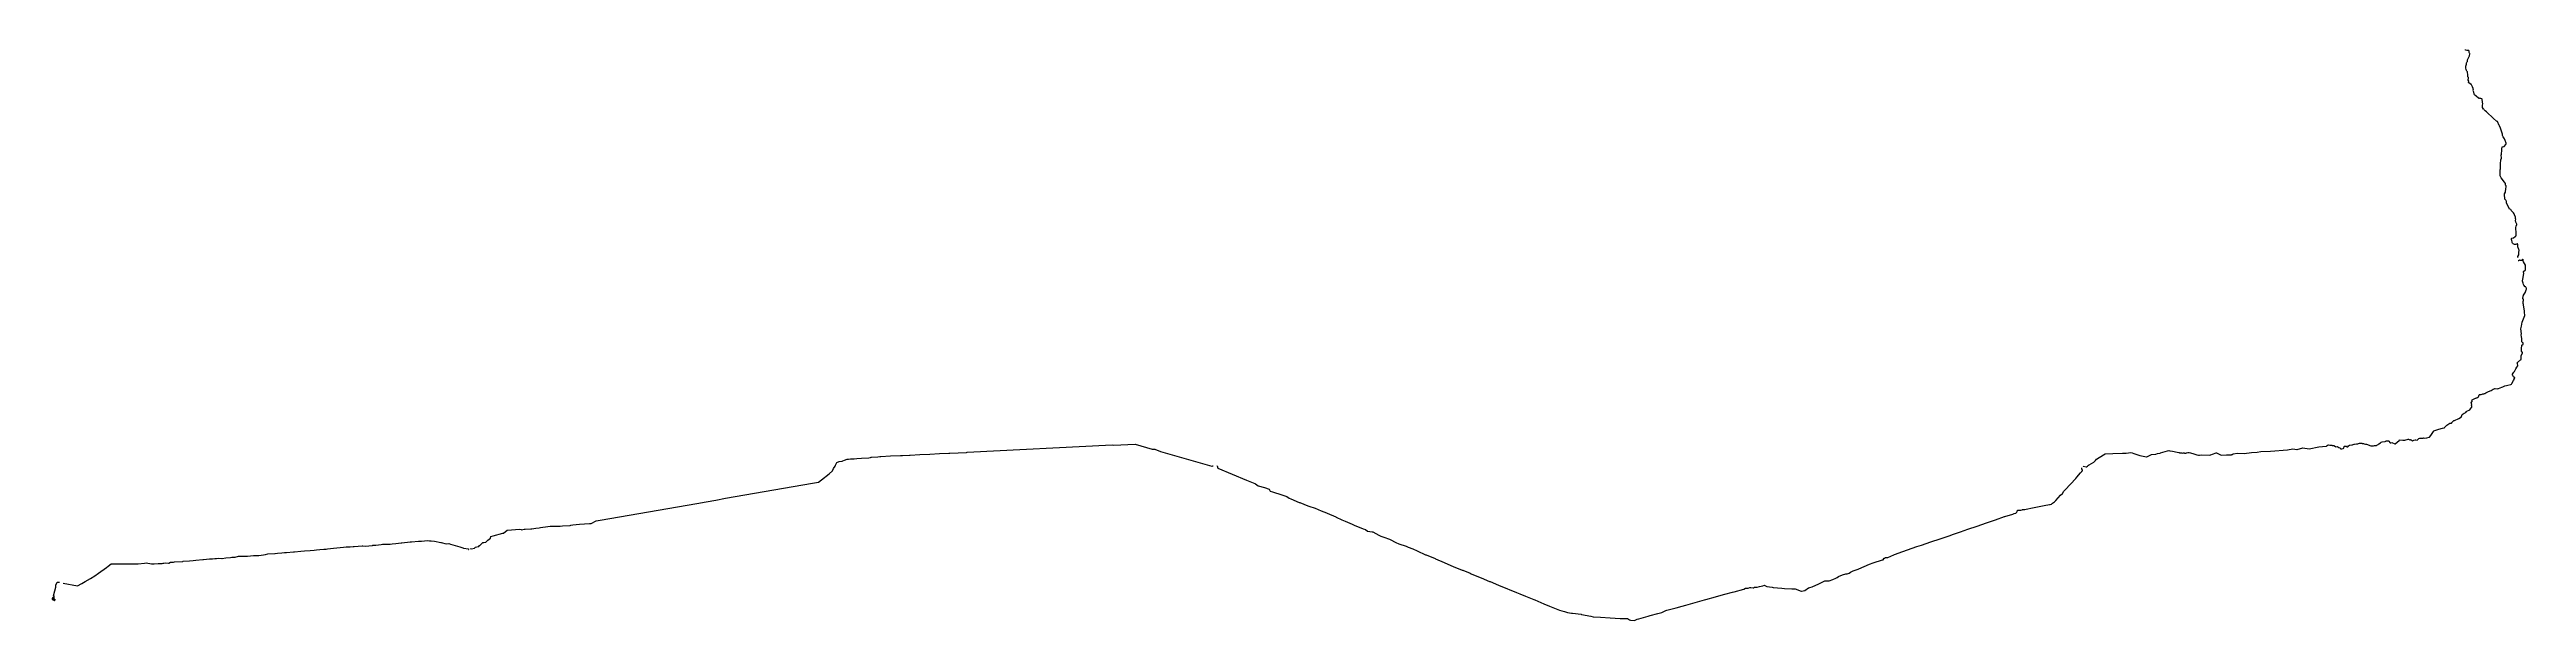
# Model space of a CAD drawing. Header units: inches. Extents: x 345672 to 499152, y 3209888 to 3245213.
import ezdxf
from ezdxf.enums import TextEntityAlignment as Align

# ---------------------------------------------------------------- set-up
doc = ezdxf.new("R2010")
doc.units = ezdxf.units.IN
doc.header["$MEASUREMENT"] = 0
doc.linetypes.add('HIDDEN', pattern=[0.375, 0.25, -0.125])
doc.linetypes.add('HIDDEN2', pattern=[0.1875, 0.125, -0.0625])
doc.layers.add('C-ROAD-CNTR-N', color=92, linetype='Continuous')
doc.styles.add('IPT Nazanin', font='INazanin.ttf')
doc.styles.add('naskhd', font='naskhd.shx', dxfattribs={"width": 0.8, "oblique": 10})
doc.styles.add('Nazanin-Ipt', font='INazanin.ttf')
doc.styles.get("Standard").update_dxf_attribs({"font": 'arial.ttf'})
doc.styles.add('Tahoma', font='tahoma.ttf')
doc.dimstyles.get("Standard").update_dxf_attribs({"dimtxt": 0.18, "dimasz": 0.18, "dimexe": 0.18, "dimexo": 0.0625, "dimgap": 0.09, "dimtad": 0, "dimtih": 1, "dimtoh": 1, "dimdec": 4, "dimzin": 0, "dimdsep": 46, "dimtxsty": 'Standard', "dimcen": 0.09, "dimadec": 0, "dimazin": 0, "dimtfac": 1, "dimtdec": 4, "dimtofl": 0, "dimtmove": 0, "dimatfit": 3, "dimfxl": 1, "dimtolj": 1, "dimtzin": 0, "dimarcsym": 0})

# ---------------------------------------------------------------- blocks, each defined once
blk = doc.blocks.new('*D78')
at = {"color": 0, "lineweight": -2, "transparency": 16777216}
for p, q in [((345877, 3211288), (345877, 3211288)), ((345877, 3211289), (345877, 3211289))]:
    blk.add_line(p, q, dxfattribs=at)
at = {"color": 0, "transparency": 16777216}
for points in [[(345877, 3211288), (345877, 3211288), (345877, 3211288)], [(345877, 3211289), (345877, 3211289), (345877, 3211289)]]:
    blk.add_solid(points, dxfattribs=at)
at = {"color": 0, "transparency": 16777216, "insert": (345877, 3211289), "char_height": 0.03, "attachment_point": 5}
blk.add_mtext('\\A1;0', dxfattribs=at)
blk = doc.blocks.new('*D77')
at = {"color": 0, "lineweight": -2, "transparency": 16777216}
blk.add_line((345877, 3211289), (345877, 3211289), dxfattribs=at)
blk.add_line((345877, 3211289), (345877, 3211289), dxfattribs=at)
at = {"color": 0, "transparency": 16777216}
blk.add_solid([(345877, 3211289), (345877, 3211289), (345877, 3211289)], dxfattribs=at)
blk.add_solid([(345877, 3211289), (345877, 3211289), (345877, 3211289)], dxfattribs=at)
at = {"color": 0, "transparency": 16777216, "insert": (345877, 3211289), "char_height": 0.09, "attachment_point": 5}
blk.add_mtext('\\A1;0.08', dxfattribs=at)
blk = doc.blocks.new('2')
at = {"color": 2}
for p, q in [((37, -5), (37, -4)), ((37, -4), (37, -4)), ((37, -4), (37, -5)), ((37, -5), (37, -5))]:
    blk.add_line(p, q, dxfattribs=at)
at = {"color": 1}
blk.add_lwpolyline([(37, -4), (37, -4), (37, -4), (37, -4)], close=True, dxfattribs=at)
at = {"color": 1, "linetype": 'HIDDEN'}
blk.add_arc((37, -4), 0.98, 273.1569, 354.22184, dxfattribs=at)
blk = doc.blocks.new('dfgdfgdg')
at = {"color": 30, "linetype": 'HIDDEN', "lineweight": 9, "ltscale": 2.5}
for p, q in [((346327, 3211837), (346327, 3211838)), ((346327, 3211832), (346327, 3211834)), ((346328, 3211837), (346328, 3211838)), ((346328, 3211832), (346328, 3211834)), ((346334, 3211837), (346334, 3211838)), ((346334, 3211837), (346334, 3211838)), ((346334, 3211832), (346334, 3211834)), ((346334, 3211832), (346334, 3211834))]:
    blk.add_line(p, q, dxfattribs=at)
for p, q in [((346334, 3211838), (346333, 3211837)), ((346334, 3211838), (346333, 3211836)), ((346334, 3211838), (346333, 3211836)), ((346334, 3211838), (346333, 3211837)), ((346334, 3211838), (346333, 3211837)), ((346334, 3211838), (346333, 3211837)), ((346334, 3211838), (346333, 3211837)), ((346333, 3211838), (346333, 3211837)), ((346333, 3211838), (346333, 3211837)), ((346333, 3211838), (346333, 3211837)), ((346333, 3211838), (346333, 3211838)), ((346333, 3211838), (346333, 3211838)), ((346333, 3211838), (346333, 3211838)), ((346333, 3211838), (346334, 3211837)), ((346333, 3211838), (346334, 3211836)), ((346333, 3211838), (346334, 3211836)), ((346333, 3211838), (346334, 3211837)), ((346333, 3211838), (346334, 3211837)), ((346333, 3211838), (346334, 3211837)), ((346333, 3211838), (346334, 3211837)), ((346333, 3211838), (346334, 3211837)), ((346333, 3211838), (346334, 3211837)), ((346334, 3211838), (346333, 3211838)), ((346334, 3211838), (346333, 3211838)), ((346333, 3211838), (346333, 3211838)), ((346333, 3211838), (346333, 3211838)), ((346333, 3211838), (346333, 3211838)), ((346333, 3211838), (346333, 3211838)), ((346333, 3211838), (346333, 3211838)), ((346333, 3211838), (346333, 3211838)), ((346333, 3211838), (346334, 3211838)), ((346333, 3211838), (346333, 3211838)), ((346333, 3211838), (346333, 3211838)), ((346333, 3211838), (346333, 3211838)), ((346333, 3211838), (346334, 3211838)), ((346333, 3211838), (346334, 3211838)), ((346333, 3211838), (346333, 3211838)), ((346333, 3211838), (346333, 3211838)), ((346334, 3211838), (346333, 3211838)), ((346334, 3211838), (346333, 3211838)), ((346333, 3211838), (346333, 3211838)), ((346333, 3211838), (346333, 3211838)), ((346333, 3211838), (346333, 3211838)), ((346333, 3211838), (346333, 3211838)), ((346333, 3211838), (346333, 3211838)), ((346333, 3211838), (346333, 3211838)), ((346333, 3211838), (346334, 3211838)), ((346333, 3211838), (346333, 3211838)), ((346333, 3211838), (346333, 3211838)), ((346333, 3211838), (346333, 3211838)), ((346333, 3211838), (346334, 3211838)), ((346333, 3211838), (346334, 3211838)), ((346333, 3211838), (346333, 3211838)), ((346333, 3211838), (346333, 3211838)), ((346334, 3211837), (346333, 3211836)), ((346334, 3211837), (346333, 3211836)), ((346334, 3211837), (346333, 3211836)), ((346334, 3211837), (346333, 3211836)), ((346334, 3211837), (346333, 3211836)), ((346334, 3211837), (346333, 3211836)), ((346334, 3211837), (346333, 3211836)), ((346334, 3211837), (346333, 3211836)), ((346333, 3211837), (346334, 3211836)), ((346333, 3211837), (346334, 3211836)), ((346333, 3211837), (346334, 3211836)), ((346333, 3211837), (346334, 3211836)), ((346333, 3211837), (346334, 3211836)), ((346333, 3211837), (346334, 3211836)), ((346333, 3211837), (346333, 3211836)), ((346333, 3211837), (346333, 3211836)), ((346333, 3211837), (346333, 3211836)), ((346333, 3211836), (346333, 3211836)), ((346333, 3211836), (346333, 3211836)), ((346333, 3211836), (346333, 3211836)), ((346334, 3211838), (346334, 3211837)), ((346334, 3211838), (346334, 3211837)), ((346334, 3211838), (346334, 3211837)), ((346334, 3211838), (346334, 3211837)), ((346334, 3211838), (346334, 3211837)), ((346334, 3211838), (346334, 3211837)), ((346334, 3211838), (346334, 3211837)), ((346334, 3211838), (346334, 3211837)), ((346334, 3211838), (346334, 3211837)), ((346334, 3211838), (346334, 3211838)), ((346334, 3211838), (346334, 3211838)), ((346334, 3211838), (346334, 3211838)), ((346334, 3211838), (346334, 3211838)), ((346334, 3211838), (346334, 3211838)), ((346334, 3211838), (346334, 3211838)), ((346334, 3211838), (346334, 3211838)), ((346334, 3211838), (346334, 3211838)), ((346334, 3211838), (346334, 3211838)), ((346334, 3211838), (346334, 3211838)), ((346334, 3211838), (346334, 3211838)), ((346334, 3211838), (346334, 3211838)), ((346334, 3211838), (346334, 3211838)), ((346334, 3211838), (346334, 3211838)), ((346334, 3211838), (346334, 3211838)), ((346334, 3211838), (346334, 3211838)), ((346334, 3211838), (346334, 3211838)), ((346334, 3211838), (346334, 3211838)), ((346334, 3211838), (346334, 3211838)), ((346334, 3211838), (346334, 3211838)), ((346334, 3211838), (346334, 3211838)), ((346334, 3211838), (346334, 3211838)), ((346334, 3211838), (346334, 3211838)), ((346334, 3211838), (346334, 3211838)), ((346334, 3211838), (346334, 3211838)), ((346334, 3211838), (346334, 3211838)), ((346334, 3211838), (346334, 3211838)), ((346334, 3211838), (346334, 3211838)), ((346334, 3211838), (346334, 3211838)), ((346334, 3211838), (346334, 3211838)), ((346334, 3211838), (346334, 3211838)), ((346334, 3211838), (346334, 3211838)), ((346334, 3211838), (346334, 3211838)), ((346334, 3211838), (346334, 3211838)), ((346334, 3211838), (346334, 3211838)), ((346334, 3211837), (346334, 3211837)), ((346334, 3211837), (346334, 3211837)), ((346334, 3211837), (346334, 3211837)), ((346334, 3211837), (346334, 3211837)), ((346334, 3211837), (346334, 3211837)), ((346334, 3211837), (346334, 3211837)), ((346334, 3211837), (346334, 3211837)), ((346334, 3211837), (346334, 3211837)), ((346334, 3211837), (346334, 3211836)), ((346334, 3211837), (346334, 3211837)), ((346334, 3211837), (346334, 3211836)), ((346334, 3211837), (346334, 3211837)), ((346334, 3211837), (346334, 3211836)), ((346334, 3211837), (346334, 3211836)), ((346334, 3211837), (346334, 3211836)), ((346334, 3211837), (346334, 3211836)), ((346334, 3211837), (346334, 3211837)), ((346334, 3211837), (346334, 3211836)), ((346334, 3211837), (346334, 3211836)), ((346334, 3211837), (346334, 3211836)), ((346334, 3211837), (346334, 3211837)), ((346334, 3211837), (346334, 3211837)), ((346334, 3211837), (346334, 3211837)), ((346334, 3211837), (346334, 3211837)), ((346334, 3211837), (346334, 3211837)), ((346334, 3211836), (346334, 3211836)), ((346334, 3211836), (346334, 3211836)), ((346334, 3211836), (346334, 3211836))]:
    blk.add_line(p, q)
for points in [[(346334, 3211837), (346334, 3211837), (346334, 3211837), (346334, 3211837)], [(346334, 3211837), (346334, 3211837), (346334, 3211836), (346334, 3211836)], [(346334, 3211837), (346334, 3211837), (346334, 3211837), (346334, 3211837)]]:
    blk.add_lwpolyline(points)
blk.add_lwpolyline([(346334, 3211837), (346334, 3211837), (346334, 3211837), (346334, 3211837)], close=True)
at = {"insert": (346334, 3211837), "char_height": 0.0719, "width": 2.23, "attachment_point": 1, "rotation": 270, "style": 'Nazanin-Ipt'}
blk.add_mtext('{\\fArial|b0|i0|c178|p34;مانیتور فلومتر}', dxfattribs=at)
blk = doc.blocks.new('*U85')
h = blk.add_hatch(color=5)
h.set_gradient(color1=(0, 0, 255), rotation=180, tint=1)
h.paths.add_polyline_path([(0, 0), (0, 0), (0, 0), (1, 0), (1, 0), (0, 0), (0, 0)])
at = {"color": 0, "linetype": 'Continuous'}
blk.add_lwpolyline([(0, 0), (0, 0), (0, 0), (1, 0), (1, 0), (0, 0), (0, 0)], close=True, dxfattribs=at)
blk = doc.blocks.new('fddfgdg')
at = {"lineweight": 5, "xscale": -0.6399999999999999, "yscale": 0.6399999999999999, "zscale": 0.64, "rotation": 180.0000028425523}
for p in [(346353, 3211833), (346353, 3211829), (346361, 3211833), (346361, 3211829)]:
    blk.add_blockref('*U85', p, dxfattribs=at)
blk = doc.blocks.new('sddssg')
for p, q in [((346364, 3211827), (346365, 3211827)), ((346364, 3211827), (346365, 3211827)), ((346364, 3211827), (346365, 3211827)), ((346364, 3211827), (346365, 3211827)), ((346364, 3211827), (346365, 3211827)), ((346364, 3211827), (346365, 3211827)), ((346364, 3211827), (346364, 3211827)), ((346364, 3211827), (346364, 3211827)), ((346364, 3211827), (346364, 3211827)), ((346365, 3211827), (346365, 3211827)), ((346365, 3211827), (346365, 3211827))]:
    blk.add_line(p, q)
blk = doc.blocks.new('*D79')
at = {"color": 0, "lineweight": -2, "transparency": 16777216}
for p, q in [((345913, 3211283), (345912, 3211283)), ((345913, 3211283), (345915, 3211287)), ((345917, 3211290), (345915, 3211287)), ((345918, 3211290), (345917, 3211290))]:
    blk.add_line(p, q, dxfattribs=at)
at = {"color": 0, "transparency": 16777216}
for points in [[(345913, 3211283), (345913, 3211283), (345913, 3211283)], [(345917, 3211290), (345917, 3211290), (345917, 3211290)]]:
    blk.add_solid(points, dxfattribs=at)
at = {"color": 0, "lineweight": 9, "transparency": 16777216, "insert": (345915, 3211287), "char_height": 0.18, "attachment_point": 5}
blk.add_mtext('\\A1;{\\H1.66667x;8.3894}', dxfattribs=at)
blk = doc.blocks.new('*D80')
at = {"color": 0, "lineweight": -2, "transparency": 16777216}
for p, q in [((345913, 3211283), (345913, 3211283)), ((345913, 3211282), (345913, 3211282)), ((345914, 3211281), (345914, 3211282)), ((345914, 3211281), (345915, 3211281))]:
    blk.add_line(p, q, dxfattribs=at)
at = {"color": 0, "transparency": 16777216}
for points in [[(345913, 3211282), (345913, 3211282), (345913, 3211283)], [(345914, 3211281), (345914, 3211281), (345914, 3211281)]]:
    blk.add_solid(points, dxfattribs=at)
at = {"color": 0, "lineweight": 9, "transparency": 16777216, "insert": (345914, 3211282), "char_height": 0.18, "attachment_point": 5}
blk.add_mtext('\\A1;{\\fArial|b0|i0|c178|p34;\\H1.66667x;2.00}', dxfattribs=at)
blk = doc.blocks.new('*D81')
at = {"color": 0, "lineweight": -2, "transparency": 16777216}
for p, q in [((345916, 3211284), (345916, 3211284)), ((345916, 3211284), (345918, 3211283)), ((345920, 3211281), (345918, 3211282)), ((345920, 3211281), (345920, 3211281))]:
    blk.add_line(p, q, dxfattribs=at)
at = {"color": 0, "transparency": 16777216}
for points in [[(345916, 3211284), (345916, 3211284), (345916, 3211284)], [(345920, 3211281), (345920, 3211281), (345920, 3211281)]]:
    blk.add_solid(points, dxfattribs=at)
at = {"color": 0, "transparency": 16777216, "insert": (345918, 3211282), "char_height": 0.35, "attachment_point": 5}
blk.add_mtext('\\A1;4.8', dxfattribs=at)
blk = doc.blocks.new('RGG')
h = blk.add_hatch(color=256)
edge = h.paths.add_edge_path()
edge.add_line((345861.44419, 3211238.99451), (345862.07711, 3211238.5444))
edge.add_line((345862.07711, 3211238.5444), (345858.37942, 3211237.92023))
edge.add_line((345858.37942, 3211237.92023), (345857.75526, 3211241.61793))
edge.add_line((345857.75526, 3211241.61793), (345858.38818, 3211241.16782))
edge.add_arc((345859.91618, 3211240.08116), 1.875, 144.5811005301, 324.5811005301)
h = blk.add_hatch(color=256)
edge = h.paths.add_edge_path()
edge.add_line((345871.37451, 3211164.1569), (345871.82464, 3211164.78981))
edge.add_line((345871.82464, 3211164.78981), (345872.44867, 3211161.0921))
edge.add_line((345872.44867, 3211161.0921), (345868.75096, 3211160.46806))
edge.add_line((345868.75096, 3211160.46806), (345869.20109, 3211161.10097))
edge.add_arc((345870.2878, 3211162.62894), 1.875, 234.5791093377, 414.5791093377)
at = {"lineweight": 5}
h = blk.add_hatch(color=256, dxfattribs=at)
edge = h.paths.add_edge_path()
edge.add_line((345872.82271, 3211230.90226), (345872.18981, 3211231.35239))
edge.add_line((345872.18981, 3211231.35239), (345872.81384, 3211227.65468))
edge.add_line((345872.81384, 3211227.65468), (345876.51156, 3211228.27871))
edge.add_line((345876.51156, 3211228.27871), (345875.87865, 3211228.72884))
edge.add_arc((345874.35068, 3211229.81555), 1.875, 144.5791108678, 324.5791108678, ccw=False)
h = blk.add_hatch(color=256, dxfattribs=at)
edge = h.paths.add_edge_path()
edge.add_line((345881.59698, 3211178.53021), (345881.14685, 3211177.8973))
edge.add_line((345881.14685, 3211177.8973), (345884.84456, 3211178.52134))
edge.add_line((345884.84456, 3211178.52134), (345884.22052, 3211182.21905))
edge.add_line((345884.22052, 3211182.21905), (345883.77039, 3211181.58615))
edge.add_arc((345882.68369, 3211180.05818), 1.875, -125.4208878643, 54.5791121274, ccw=False)
h = blk.add_hatch(color=256)
edge = h.paths.add_edge_path()
edge.add_line((345884.94039, 3211301.35638), (345885.16545, 3211301.67284))
edge.add_line((345885.16545, 3211301.67284), (345885.47747, 3211299.82398))
edge.add_line((345885.47747, 3211299.82398), (345883.62861, 3211299.51196))
edge.add_line((345883.62861, 3211299.51196), (345883.85368, 3211299.82841))
edge.add_arc((345884.39703, 3211300.5924), 0.9375, 234.579109327, 414.5791093435)
h = blk.add_hatch(color=256)
edge = h.paths.add_edge_path()
edge.add_line((345884.94039, 3211301.35638), (345885.16545, 3211301.67284))
edge.add_line((345885.16545, 3211301.67284), (345885.47747, 3211299.82398))
edge.add_line((345885.47747, 3211299.82398), (345883.62861, 3211299.51196))
edge.add_line((345883.62861, 3211299.51196), (345883.85368, 3211299.82841))
edge.add_arc((345884.39703, 3211300.5924), 0.9375, 234.579109327, 414.5791093435)
h = blk.add_hatch()
h.set_pattern_fill('ANSI31', color=256, angle=54.5822824958, style=0)
h.set_pattern_definition([(99.58228, (345833.50603, 3211221.21116), (-0.12325594, -0.02080798), [])])
h.paths.add_polyline_path([(345889.69185, 3211273.21292), (345888.63845, 3211273.96202), (345887.50836, 3211272.37287), (345888.56176, 3211271.62377)])
h = blk.add_hatch()
h.set_pattern_fill('ANSI31', color=256, angle=144.5822824958, style=0)
h.set_pattern_definition([(189.58228, (345833.50603, 3211221.21116), (0.02080798, -0.12325594), [])])
h.paths.add_polyline_path([(345888.63845, 3211273.96202), (345889.69185, 3211273.21292), (345890.82194, 3211274.80207), (345889.76854, 3211275.55117)])
h = blk.add_hatch(color=256, dxfattribs=at)
edge = h.paths.add_edge_path()
edge.add_line((345891.69329, 3211310.79977), (345891.46823, 3211310.48332))
edge.add_line((345891.46823, 3211310.48332), (345893.31708, 3211310.79534))
edge.add_line((345893.31708, 3211310.79534), (345893.00507, 3211312.64419))
edge.add_line((345893.00507, 3211312.64419), (345892.78, 3211312.32774))
edge.add_arc((345892.23665, 3211311.56376), 0.9375, -125.420887861, 54.5791121555, ccw=False)
h = blk.add_hatch(color=256, dxfattribs=at)
edge = h.paths.add_edge_path()
edge.add_line((345891.69329, 3211310.79977), (345891.46823, 3211310.48332))
edge.add_line((345891.46823, 3211310.48332), (345893.31708, 3211310.79534))
edge.add_line((345893.31708, 3211310.79534), (345893.00507, 3211312.64419))
edge.add_line((345893.00507, 3211312.64419), (345892.78, 3211312.32774))
edge.add_arc((345892.23665, 3211311.56376), 0.9375, -125.420887861, 54.5791121555, ccw=False)
h = blk.add_hatch(color=256, dxfattribs=at)
edge = h.paths.add_edge_path()
edge.add_line((345906.77689, 3211302.75477), (345907.09334, 3211302.5297))
edge.add_line((345907.09334, 3211302.5297), (345906.78133, 3211304.37856))
edge.add_line((345906.78133, 3211304.37856), (345904.93247, 3211304.06654))
edge.add_line((345904.93247, 3211304.06654), (345905.24892, 3211303.84147))
edge.add_arc((345906.01291, 3211303.29812), 0.9375, -35.4208891397, 144.5791108835, ccw=False)
h = blk.add_hatch(color=256, dxfattribs=at)
edge = h.paths.add_edge_path()
edge.add_line((345927.85532, 3211287.76354), (345928.17177, 3211287.53847))
edge.add_line((345928.17177, 3211287.53847), (345927.85975, 3211289.38733))
edge.add_line((345927.85975, 3211289.38733), (345926.0109, 3211289.07531))
edge.add_line((345926.0109, 3211289.07531), (345926.32735, 3211288.85025))
edge.add_arc((345927.09133, 3211288.30689), 0.9375, -35.4208891397, 144.5791108835, ccw=False)
h = blk.add_hatch(color=256)
edge = h.paths.add_edge_path()
edge.add_line((345942.04631, 3211260.6701), (345942.49644, 3211261.30301))
edge.add_line((345942.49644, 3211261.30301), (345943.12048, 3211257.60529))
edge.add_line((345943.12048, 3211257.60529), (345939.42276, 3211256.98126))
edge.add_line((345939.42276, 3211256.98126), (345939.87289, 3211257.61416))
edge.add_arc((345940.9596, 3211259.14213), 1.875, 234.5791093402, 414.5791093319)
h = blk.add_hatch(color=256, dxfattribs=at)
edge = h.paths.add_edge_path()
edge.add_line((345951.22616, 3211273.45489), (345950.77603, 3211272.82199))
edge.add_line((345950.77603, 3211272.82199), (345954.47374, 3211273.44602))
edge.add_line((345954.47374, 3211273.44602), (345953.84971, 3211277.14374))
edge.add_line((345953.84971, 3211277.14374), (345953.39958, 3211276.51083))
edge.add_arc((345952.31287, 3211274.98286), 1.875, -125.4208878668, 54.5791121332, ccw=False)
h = blk.add_hatch(color=5)
h.set_gradient(color1=(0, 0, 255), rotation=180, tint=1)
h.paths.add_polyline_path([(345960.73691, 3211220.00957), (345960.56957, 3211219.98133), (345960.61547, 3211220.04588), (345960.45573, 3211220.15949), (345960.50302, 3211220.22599), (345960.66277, 3211220.11237), (345960.70867, 3211220.17691)])
at = {"lineweight": 9}
for p, q in [((345828.10002, 3211325.01571), (345827.71537, 3211324.9977)), ((345827.82453, 3211324.62843), (345827.71537, 3211324.9977)), ((345831.97164, 3211331.26618), (345831.58699, 3211331.24817)), ((345831.69616, 3211330.87889), (345831.58699, 3211331.24817)), ((345837.47543, 3211336.51858), (345837.09077, 3211336.50058)), ((345837.19994, 3211336.1313), (345837.09077, 3211336.50058)), ((345858.38822, 3211241.16787), (345861.44415, 3211238.99445)), ((345872.79956, 3211277.34771), (345872.59673, 3211277.06248)), ((345872.66434, 3211277.15755), (345874.29424, 3211275.99849)), ((345872.73195, 3211277.25263), (345874.36185, 3211276.09356)), ((345872.82271, 3211230.90226), (345875.87865, 3211228.72884)), ((345874.42946, 3211276.18864), (345874.22662, 3211275.90341)), ((345878.37159, 3211273.38528), (345878.16875, 3211273.10005)), ((345878.23636, 3211273.19513), (345879.2143, 3211272.49969)), ((345878.30398, 3211273.2902), (345879.28192, 3211272.59476)), ((345879.34953, 3211272.68984), (345879.14669, 3211272.40461)), ((345879.72885, 3211287.09178), (345881.35875, 3211285.93271)), ((345879.79646, 3211287.18685), (345881.42636, 3211286.02779)), ((345881.02017, 3211271.5018), (345880.81734, 3211271.21657)), ((345880.88495, 3211271.31164), (345881.37392, 3211270.96392)), ((345880.95256, 3211271.40672), (345881.44153, 3211271.059)), ((345881.29113, 3211285.83763), (345881.49397, 3211286.12287)), ((345881.50914, 3211271.15408), (345881.3063, 3211270.86885)), ((345882.77231, 3211270.2558), (345882.56948, 3211269.97057)), ((345882.63931, 3211270.06407), (345883.61725, 3211269.36863)), ((345882.70692, 3211270.15914), (345883.68486, 3211269.4637)), ((345884.31507, 3211314.61703), (345888.05193, 3211311.96001)), ((345884.73022, 3211283.392), (345884.93305, 3211283.67724)), ((345884.79783, 3211283.48708), (345885.49054, 3211282.99448)), ((345884.86544, 3211283.58216), (345885.55815, 3211283.08956)), ((345885.42292, 3211282.8994), (345885.62576, 3211283.18463)), ((345887.06912, 3211281.72874), (345887.27196, 3211282.01398)), ((345887.13673, 3211281.82382), (345888.11467, 3211281.12838)), ((345889.10393, 3211313.43917), (345887.96441, 3211311.83695)), ((345888.38652, 3211312.43046), (345890.83109, 3211310.69185)), ((345889.66307, 3211280.02727), (345890.64101, 3211279.33183)), ((345889.73069, 3211280.12234), (345890.70862, 3211279.42691)), ((345891.59809, 3211311.77029), (345890.40898, 3211310.09834)), ((345890.49671, 3211310.2217), (345898.78455, 3211304.3288)), ((345900.27674, 3211306.31259), (345899.1865, 3211304.77966)), ((345900.6842, 3211306.0228), (345900.27677, 3211306.31263)), ((345901.33742, 3211302.51363), (345903.78093, 3211300.77623)), ((345902.72149, 3211304.57385), (345901.63125, 3211303.04092)), ((345902.31403, 3211304.86364), (345902.72149, 3211304.57385)), ((345907.54335, 3211301.48822), (345907.96044, 3211302.07461)), ((345913.52507, 3211309.90617), (345911.63758, 3211307.25159)), ((345933.78472, 3211272.48838), (345933.78478, 3211272.48846)), ((345934.34249, 3211272.58263), (345934.34258, 3211272.58257))]:
    blk.add_line(p, q, dxfattribs=at)
at = {"color": 30, "lineweight": 9, "true_color": 0xf8991e}
for p, q in [((345834.60497, 3211194.67472), (345834.31518, 3211194.26726)), ((345895.33396, 3211259.82543), (345879.91267, 3211238.14232)), ((345879.91267, 3211238.14232), (345880.32013, 3211237.85253)), ((345895.74142, 3211259.53564), (345880.32013, 3211237.85253)), ((345895.33396, 3211259.82543), (345895.74142, 3211259.53564)), ((345902.41877, 3211145.48237), (345902.12898, 3211145.07491))]:
    blk.add_line(p, q, dxfattribs=at)
at = {"color": 30}
for p, q in [((345852.15632, 3211193.51341), (345854.54166, 3211193.44053)), ((345854.54166, 3211193.44053), (345852.21371, 3211194.31928)), ((345852.21703, 3211192.72181), (345854.54166, 3211193.44053)), ((345854.54166, 3211193.44053), (345852.35086, 3211194.9722)), ((345852.41151, 3211191.88658), (345854.54166, 3211193.44053)), ((345854.54166, 3211193.44053), (345852.80546, 3211190.95717)), ((345855.46898, 3211194.7444), (345853.23382, 3211196.33408)), ((345855.41268, 3211192.82105), (345853.67648, 3211190.33769)), ((345854.88941, 3211193.92948), (345853.70778, 3211194.76987)), ((345856.62814, 3211196.37423), (345854.38137, 3211197.97216)), ((345856.04856, 3211195.55932), (345854.86693, 3211196.39971)), ((345856.2276, 3211192.24148), (345855.21526, 3211190.79348)), ((345857.04251, 3211191.6619), (345855.30631, 3211189.17853)), ((345857.7873, 3211198.00407), (345855.50269, 3211199.6289)), ((345857.20772, 3211197.18915), (345856.02609, 3211198.02954)), ((345858.94645, 3211199.6339), (345856.62402, 3211201.28564)), ((345857.85743, 3211191.08232), (345856.84509, 3211189.63433)), ((345858.67235, 3211190.50274), (345856.93614, 3211188.01938)), ((345858.36688, 3211198.81898), (345857.18525, 3211199.65937)), ((345860.10561, 3211201.26373), (345857.74534, 3211202.94238)), ((345859.52603, 3211200.44882), (345858.3444, 3211201.28921)), ((345859.48726, 3211189.92316), (345858.47492, 3211188.47517)), ((345860.30218, 3211189.34358), (345858.56598, 3211186.86022)), ((345861.26477, 3211202.89357), (345858.86667, 3211204.59912)), ((345860.68519, 3211202.07865), (345859.50356, 3211202.91904)), ((345862.42392, 3211204.5234), (345859.98799, 3211206.25586)), ((345861.1171, 3211188.76401), (345860.10476, 3211187.31601)), ((345861.93201, 3211188.18443), (345860.19581, 3211185.70106)), ((345861.80088, 3211203.64736), (345860.61925, 3211204.48775)), ((345863.58308, 3211206.15323), (345861.10932, 3211207.9126)), ((345862.74693, 3211187.60485), (345861.73459, 3211186.15686)), ((345863.0035, 3211205.33832), (345861.82187, 3211206.1787)), ((345863.56185, 3211187.02527), (345861.82564, 3211184.54191)), ((345864.74224, 3211207.78307), (345862.23064, 3211209.56934)), ((345864.16266, 3211206.96815), (345862.98103, 3211207.80854)), ((345865.90139, 3211209.4129), (345863.35197, 3211211.22608)), ((345864.37676, 3211186.44569), (345863.36442, 3211184.9977)), ((345865.19168, 3211185.86611), (345863.45548, 3211183.38275)), ((345865.32182, 3211208.59798), (345864.14019, 3211209.43837)), ((345867.06055, 3211211.04273), (345864.47329, 3211212.88282)), ((345866.0066, 3211185.28654), (345864.99426, 3211183.83854)), ((345866.82151, 3211184.70696), (345865.08531, 3211182.22359)), ((345866.48097, 3211210.22781), (345865.29934, 3211211.0682)), ((345868.21971, 3211212.67256), (345865.59461, 3211214.53956)), ((345867.64013, 3211211.85765), (345866.4585, 3211212.69804)), ((345867.63643, 3211184.12738), (345866.62409, 3211182.67939)), ((345868.45134, 3211183.5478), (345866.71514, 3211181.06444)), ((345869.37886, 3211214.3024), (345866.71594, 3211216.1963)), ((345868.79929, 3211213.48748), (345867.61766, 3211214.32787)), ((345870.53802, 3211215.93223), (345867.83726, 3211217.85304)), ((345869.26626, 3211182.96822), (345868.25392, 3211181.52023)), ((345870.08118, 3211182.38864), (345868.34498, 3211179.90528)), ((345869.95844, 3211215.11731), (345868.77681, 3211215.9577)), ((345871.69718, 3211217.56206), (345868.95859, 3211219.50978)), ((345870.89609, 3211181.80907), (345869.88376, 3211180.36107)), ((345871.1176, 3211216.74715), (345869.93597, 3211217.58754)), ((345871.71101, 3211181.22949), (345869.97481, 3211178.74612)), ((345872.85633, 3211219.1919), (345870.07991, 3211221.16652)), ((345872.27676, 3211218.37698), (345871.09513, 3211219.21737)), ((345874.01549, 3211220.82173), (345871.20124, 3211222.82326)), ((345872.52593, 3211180.64991), (345871.51359, 3211179.20192)), ((345873.34084, 3211180.07033), (345871.60464, 3211177.58697)), ((345873.43591, 3211220.00681), (345872.25428, 3211220.8472)), ((345875.17465, 3211222.45156), (345872.32256, 3211224.48)), ((345874.15576, 3211179.49075), (345873.14342, 3211178.04276)), ((345874.97068, 3211178.91117), (345873.23448, 3211176.42781)), ((345874.59507, 3211221.63665), (345873.41344, 3211222.47704)), ((345876.3338, 3211224.0814), (345873.44389, 3211226.13674)), ((345877.49296, 3211225.71123), (345874.56521, 3211227.79348)), ((345875.75423, 3211223.26648), (345874.5726, 3211224.10687)), ((345875.78559, 3211178.3316), (345874.77325, 3211176.8836)), ((345876.60051, 3211177.75202), (345874.86431, 3211175.26865)), ((345878.65212, 3211227.34106), (345875.68654, 3211229.45022)), ((345876.60051, 3211177.75202), (345875.69249, 3211176.45324)), ((345876.91338, 3211224.89631), (345875.73175, 3211225.7367)), ((345877.41543, 3211177.17244), (345876.40309, 3211175.72445)), ((345878.23034, 3211176.59286), (345876.49414, 3211174.1095)), ((345879.81127, 3211228.9709), (345876.80786, 3211231.10696)), ((345878.07254, 3211226.52615), (345876.89091, 3211227.36653)), ((345880.97043, 3211230.60073), (345877.92918, 3211232.7637)), ((345879.04526, 3211176.01328), (345878.03292, 3211174.56529)), ((345879.2317, 3211228.15598), (345878.05007, 3211228.99637)), ((345879.86018, 3211175.4337), (345878.12397, 3211172.95034)), ((345882.12959, 3211232.23056), (345879.05051, 3211234.42044)), ((345880.39085, 3211229.78581), (345879.20922, 3211230.6262)), ((345880.67509, 3211174.85413), (345879.66275, 3211173.40613)), ((345881.49001, 3211174.27455), (345879.75381, 3211171.79118)), ((345883.28874, 3211233.86039), (345880.17183, 3211236.07718)), ((345881.55001, 3211231.41565), (345880.36838, 3211232.25603)), ((345882.30493, 3211173.69497), (345881.29259, 3211172.24698)), ((345884.4479, 3211235.49023), (345881.29316, 3211237.73392)), ((345883.11984, 3211173.11539), (345881.38364, 3211170.63203)), ((345882.70917, 3211233.04548), (345881.52754, 3211233.88587)), ((345883.86832, 3211234.67531), (345882.68669, 3211235.5157)), ((345883.93476, 3211172.53581), (345882.92242, 3211171.08782)), ((345886.22026, 3211237.98116), (345883.00717, 3211240.26634)), ((345884.74968, 3211171.95623), (345883.01347, 3211169.47287)), ((345887.37941, 3211239.61099), (345884.12849, 3211241.92308)), ((345885.64016, 3211237.16661), (345884.45853, 3211238.007)), ((345885.56459, 3211171.37666), (345884.55225, 3211169.92866)), ((345886.37951, 3211170.79708), (345884.64331, 3211168.31371)), ((345888.53857, 3211241.24083), (345885.24982, 3211243.57982)), ((345886.79932, 3211238.79644), (345885.61769, 3211239.63683)), ((345887.19443, 3211170.2175), (345886.18209, 3211168.76951)), ((345888.00934, 3211169.63792), (345886.27314, 3211167.15456)), ((345889.69773, 3211242.87066), (345886.37114, 3211245.23656)), ((345887.95848, 3211240.42628), (345886.77685, 3211241.26666)), ((345890.85688, 3211244.50049), (345887.49247, 3211246.8933)), ((345888.82426, 3211169.05834), (345887.81192, 3211167.61035)), ((345889.63917, 3211168.47876), (345887.90297, 3211165.9954)), ((345889.11763, 3211242.05611), (345887.936, 3211242.8965)), ((345892.01604, 3211246.13033), (345888.61379, 3211248.55004)), ((345890.2773, 3211243.68558), (345889.09568, 3211244.52596)), ((345890.45409, 3211167.89919), (345889.44175, 3211166.45119)), ((345891.26901, 3211167.31961), (345889.53281, 3211164.83624)), ((345893.1752, 3211247.76016), (345889.73512, 3211250.20678)), ((345891.43595, 3211245.31578), (345890.25432, 3211246.15616)), ((345894.33435, 3211249.38999), (345890.85644, 3211251.86352)), ((345892.08392, 3211166.74003), (345891.07159, 3211165.29204)), ((345892.89884, 3211166.16045), (345891.16264, 3211163.67709)), ((345892.5951, 3211246.94561), (345891.41347, 3211247.786)), ((345895.49351, 3211251.01982), (345891.97777, 3211253.52026)), ((345893.75426, 3211248.57544), (345892.57263, 3211249.41583)), ((345893.71376, 3211165.58087), (345892.70142, 3211164.13288)), ((345894.52867, 3211165.00129), (345892.79247, 3211162.51793)), ((345896.65267, 3211252.64966), (345893.09909, 3211255.177)), ((345894.91393, 3211250.20491), (345893.7323, 3211251.0453)), ((345897.81182, 3211254.27949), (345894.22042, 3211256.83374)), ((345895.34359, 3211164.42172), (345894.33125, 3211162.97372)), ((345896.15851, 3211163.84214), (345894.42231, 3211161.35877)), ((345896.07257, 3211251.83511), (345894.89094, 3211252.6755)), ((345898.97102, 3211255.90929), (345895.34174, 3211258.49048)), ((345899.5506, 3211256.72421), (345895.9024, 3211259.31885)), ((345896.97342, 3211163.26256), (345895.96108, 3211161.81457)), ((345897.23173, 3211253.46494), (345896.0501, 3211254.30533)), ((345897.78834, 3211162.68298), (345896.05214, 3211160.19962)), ((345899.92079, 3211257.12711), (345896.22739, 3211259.79902)), ((345899.92079, 3211257.12711), (345896.981, 3211260.65073)), ((345898.39089, 3211255.09477), (345897.20926, 3211255.93516)), ((345898.60326, 3211162.1034), (345897.59092, 3211160.65541)), ((345899.41817, 3211161.52382), (345897.68197, 3211159.04046)), ((345898.22689, 3211261.56112), (345899.92079, 3211257.12711)), ((345898.38867, 3211259.74132), (345899.92079, 3211257.12711)), ((345900.23309, 3211160.94425), (345899.22075, 3211159.49625)), ((345901.04801, 3211160.36467), (345899.31181, 3211157.8813)), ((345899.31964, 3211260.09698), (345899.92079, 3211257.12711)), ((345899.7474, 3211262.14825), (345899.92079, 3211257.12711)), ((345901.4985, 3211262.30285), (345899.92079, 3211257.12711)), ((345899.92079, 3211257.12711), (345903.36817, 3211261.89244)), ((345900.31564, 3211260.13137), (345899.92079, 3211257.12711)), ((345901.26893, 3211259.84078), (345899.92079, 3211257.12711)), ((345900.7357, 3211256.54753), (345902.51175, 3211259.00256)), ((345901.86292, 3211159.78509), (345900.85058, 3211158.3371)), ((345902.67784, 3211159.20551), (345900.94164, 3211156.72215)), ((345901.55062, 3211255.96795), (345905.10271, 3211260.87801)), ((345902.36554, 3211255.38837), (345904.14158, 3211257.8434)), ((345903.49276, 3211158.62593), (345902.48042, 3211157.17794)), ((345904.30767, 3211158.04635), (345902.57147, 3211155.56299)), ((345903.18045, 3211254.80879), (345906.73254, 3211259.71885)), ((345904.30767, 3211158.04635), (345903.39966, 3211156.74758)), ((345903.99537, 3211254.22921), (345905.77141, 3211256.68424)), ((345905.12259, 3211157.46678), (345904.11025, 3211156.01878)), ((345905.93751, 3211156.8872), (345904.2013, 3211154.40383)), ((345904.81029, 3211253.64964), (345908.36237, 3211258.55969)), ((345905.6252, 3211253.07006), (345907.40125, 3211255.52509)), ((345906.44012, 3211252.49048), (345909.99221, 3211257.40054)), ((345906.75242, 3211156.30762), (345906.52322, 3211155.97978)), ((345907.25504, 3211251.9109), (345909.03108, 3211254.36593)), ((345907.56734, 3211155.72804), (345907.33814, 3211155.4002)), ((345908.06995, 3211251.33132), (345911.62204, 3211256.24138)), ((345908.38226, 3211155.14846), (345908.15305, 3211154.82063)), ((345908.88487, 3211250.75174), (345910.66091, 3211253.20677)), ((345909.19717, 3211154.56889), (345908.96797, 3211154.24105)), ((345909.69979, 3211250.17217), (345913.25187, 3211255.08222)), ((345910.01209, 3211153.98931), (345909.78289, 3211153.66147)), ((345910.5147, 3211249.59259), (345912.29075, 3211252.04762)), ((345910.82701, 3211153.40973), (345910.5978, 3211153.08189)), ((345911.32962, 3211249.01301), (345914.88171, 3211253.92307)), ((345911.62341, 3211152.80368), (345911.41272, 3211152.50231)), ((345912.14454, 3211248.43343), (345913.92058, 3211250.88846)), ((345912.45684, 3211152.25057), (345912.22764, 3211151.92273)), ((345914.08667, 3211151.09142), (345912.35047, 3211148.60805)), ((345912.95945, 3211247.85385), (345916.51154, 3211252.76391)), ((345913.27175, 3211151.67099), (345913.04255, 3211151.34316)), ((345913.77437, 3211247.27427), (345915.55041, 3211249.7293)), ((345914.90157, 3211150.51181), (345913.88923, 3211149.06382)), ((345915.7165, 3211149.93226), (345913.9803, 3211147.44889)), ((345914.58929, 3211246.6947), (345918.14137, 3211251.60475)), ((345915.4042, 3211246.11512), (345917.18025, 3211248.57015)), ((345916.53142, 3211149.35268), (345915.51908, 3211147.90469)), ((345917.34634, 3211148.7731), (345915.61014, 3211146.28974)), ((345916.21912, 3211245.53554), (345919.7712, 3211250.4456)), ((345917.03404, 3211244.95596), (345918.81008, 3211247.41099)), ((345918.16125, 3211148.19352), (345917.14891, 3211146.74553)), ((345918.97617, 3211147.61395), (345917.23997, 3211145.13058)), ((345917.84895, 3211244.37638), (345921.40104, 3211249.28644)), ((345918.66387, 3211243.7968), (345920.43991, 3211246.25183)), ((345919.79109, 3211147.03437), (345918.77875, 3211145.58637)), ((345920.606, 3211146.45479), (345918.8698, 3211143.97142)), ((345919.47878, 3211243.21723), (345923.03087, 3211248.12728)), ((345920.2937, 3211242.63765), (345922.06974, 3211245.09268)), ((345921.34235, 3211145.76283), (345920.33001, 3211144.31483)), ((345922.23584, 3211145.29563), (345920.49964, 3211142.81227)), ((345921.10862, 3211242.05807), (345924.66055, 3211246.96791)), ((345921.92353, 3211241.47849), (345923.69958, 3211243.93352)), ((345921.92353, 3211241.47849), (345922.85239, 3211242.76245)), ((345922.98143, 3211144.61689), (345921.96909, 3211143.1689)), ((345923.86567, 3211144.13648), (345922.12947, 3211141.65311)), ((345922.59902, 3211244.11825), (345924.6607, 3211246.96813)), ((345922.73845, 3211240.89891), (345926.29054, 3211245.80897)), ((345923.55337, 3211240.31933), (345925.32941, 3211242.77436)), ((345924.61842, 3211143.47241), (345923.60609, 3211142.02442)), ((345924.36828, 3211239.73976), (345927.92037, 3211244.64981)), ((345925.43796, 3211142.89945), (345924.42562, 3211141.45145)), ((345926.30835, 3211142.39921), (345924.57215, 3211139.91585)), ((345925.1832, 3211239.16018), (345926.95924, 3211241.61521)), ((345925.99812, 3211238.5806), (345929.5502, 3211243.49066)), ((345927.07704, 3211141.75351), (345926.0647, 3211140.30552)), ((345927.93818, 3211141.24005), (345926.20198, 3211138.75669)), ((345926.81303, 3211238.00102), (345928.58908, 3211240.45605)), ((345927.62795, 3211237.42144), (345931.18004, 3211242.3315)), ((345928.71612, 3211140.60758), (345927.70378, 3211139.15959)), ((345929.56802, 3211140.0809), (345927.83182, 3211137.59753)), ((345928.44287, 3211236.84186), (345930.21891, 3211239.29689)), ((345929.25778, 3211236.26229), (345932.80987, 3211241.17235)), ((345930.3552, 3211139.46165), (345929.34286, 3211138.01366)), ((345931.19785, 3211138.92174), (345929.46165, 3211136.43838)), ((345930.0727, 3211235.68271), (345931.84874, 3211238.13774)), ((345930.88762, 3211235.10313), (345934.4397, 3211240.01319)), ((345931.99428, 3211138.31572), (345930.98194, 3211136.86772)), ((345932.82768, 3211137.76258), (345931.09148, 3211135.27922)), ((345931.70253, 3211234.52355), (345933.47858, 3211236.97858)), ((345932.51745, 3211233.94397), (345936.06954, 3211238.85403)), ((345934.45752, 3211136.60343), (345932.72131, 3211134.12006)), ((345933.33237, 3211233.3644), (345935.10841, 3211235.81942)), ((345934.14728, 3211232.78482), (345937.69937, 3211237.69488)), ((345935.27243, 3211136.02385), (345934.26009, 3211134.57586)), ((345936.08735, 3211135.44427), (345934.35115, 3211132.96091)), ((345934.9622, 3211232.20524), (345936.73824, 3211234.66027)), ((345936.08735, 3211135.44427), (345935.17933, 3211134.1455)), ((345935.77712, 3211231.62566), (345939.3292, 3211236.53572)), ((345936.90227, 3211134.86469), (345935.88993, 3211133.4167)), ((345937.71718, 3211134.28512), (345935.98098, 3211131.80175)), ((345936.59203, 3211231.04608), (345938.36808, 3211233.50111)), ((345937.40695, 3211230.4665), (345940.95904, 3211235.37656)), ((345938.5321, 3211133.70554), (345937.51976, 3211132.25754)), ((345939.34702, 3211133.12596), (345937.61081, 3211130.64259)), ((345938.22187, 3211229.88693), (345939.99791, 3211232.34195)), ((345939.03678, 3211229.30735), (345942.58887, 3211234.21741)), ((345940.18967, 3211132.58605), (345939.17733, 3211131.13806)), ((345940.97685, 3211131.9668), (345939.24065, 3211129.48344)), ((345939.8517, 3211228.72777), (345941.62774, 3211231.1828)), ((345940.66662, 3211228.14819), (345944.21843, 3211233.05787)), ((345941.79177, 3211131.38722), (345940.77943, 3211129.93923)), ((345942.60668, 3211130.80765), (345940.87048, 3211128.32428)), ((345941.48153, 3211227.56861), (345943.25757, 3211230.02364)), ((345942.29645, 3211226.98903), (345945.84825, 3211231.8987)), ((345943.4216, 3211130.22807), (345942.40926, 3211128.78007)), ((345944.23651, 3211129.64849), (345942.50031, 3211127.16512)), ((345943.11136, 3211226.40946), (345944.88741, 3211228.86448)), ((345943.92628, 3211225.82988), (345947.47837, 3211230.73994)), ((345945.05143, 3211129.06891), (345944.03909, 3211127.62092)), ((345945.86635, 3211128.48933), (345944.13015, 3211126.00597)), ((345944.7412, 3211225.2503), (345946.51724, 3211227.70533)), ((345945.55611, 3211224.67072), (345949.1082, 3211229.58078)), ((345946.68126, 3211127.90975), (345945.66893, 3211126.46176)), ((345947.49618, 3211127.33018), (345945.75998, 3211124.84681)), ((345946.37103, 3211224.09114), (345948.14707, 3211226.54617)), ((345947.18595, 3211223.51156), (345950.73803, 3211228.42162)), ((345948.3111, 3211126.7506), (345947.29876, 3211125.3026)), ((345949.12601, 3211126.17102), (345947.38981, 3211123.68765)), ((345948.00086, 3211222.93199), (345949.77691, 3211225.38701)), ((345948.81578, 3211222.35241), (345952.36755, 3211227.26202)), ((345949.94093, 3211125.59144), (345948.92859, 3211124.14345)), ((345950.75585, 3211125.01186), (345949.01965, 3211122.5285)), ((345949.6307, 3211221.77283), (345951.40674, 3211224.22786)), ((345949.6307, 3211221.77283), (345950.55955, 3211223.05679)), ((345950.30618, 3211224.41259), (345952.36787, 3211227.26247)), ((345950.44561, 3211221.19325), (345953.9977, 3211226.10331)), ((345951.57076, 3211124.43228), (345950.55842, 3211122.98429)), ((345952.38568, 3211123.85271), (345950.64948, 3211121.36934)), ((345951.26053, 3211220.61367), (345953.03657, 3211223.0687)), ((345952.07545, 3211220.03409), (345955.62753, 3211224.94415)), ((345953.2006, 3211123.27313), (345952.18826, 3211121.82513)), ((345954.01551, 3211122.69355), (345952.27931, 3211120.21018)), ((345952.89036, 3211219.45452), (345954.66641, 3211221.90954)), ((345953.70528, 3211218.87494), (345957.25737, 3211223.785)), ((345954.83043, 3211122.11397), (345953.81809, 3211120.66598)), ((345955.64535, 3211121.53439), (345953.90915, 3211119.05103)), ((345954.5202, 3211218.29536), (345956.29624, 3211220.75039)), ((345955.33511, 3211217.71578), (345958.8872, 3211222.62584)), ((345956.15003, 3211217.1362), (345957.92607, 3211219.59123)), ((345957.32603, 3211120.44797), (345956.31369, 3211118.99997)), ((345958.14094, 3211119.86839), (345956.40474, 3211117.38502)), ((345956.96495, 3211216.55662), (345960.51703, 3211221.46668)), ((345957.77986, 3211215.97705), (345959.55591, 3211218.43207)), ((345958.90501, 3211119.21608), (345957.89267, 3211117.76809)), ((345959.77078, 3211118.70923), (345958.03458, 3211116.22587)), ((345958.59478, 3211215.39747), (345962.14687, 3211220.30753)), ((345959.4097, 3211214.81789), (345961.18574, 3211217.27292)), ((345960.53485, 3211118.05692), (345959.52251, 3211116.60893)), ((345961.40061, 3211117.55007), (345959.66441, 3211115.06671)), ((345960.22461, 3211214.23831), (345962.42269, 3211217.27673)), ((345961.03953, 3211213.65873), (345962.81557, 3211216.11376)), ((345962.16468, 3211116.89777), (345961.15234, 3211115.44977)), ((345963.03044, 3211116.39092), (345961.29424, 3211113.90755)), ((345961.85445, 3211213.07915), (345964.05253, 3211216.11757)), ((345962.66936, 3211212.49958), (345964.4454, 3211214.9546)), ((345963.79451, 3211115.73861), (345962.78217, 3211114.29062)), ((345964.66028, 3211115.23176), (345962.92408, 3211112.7484)), ((345963.48428, 3211211.92), (345967.03636, 3211216.83006)), ((345965.5894, 3211114.46207), (345963.81335, 3211112.00704)), ((345964.29919, 3211211.34042), (345966.07524, 3211213.79545)), ((345964.82057, 3211111.93992), (345965.5894, 3211114.46207)), ((345965.11411, 3211210.76084), (345968.6662, 3211215.6709)), ((345965.5894, 3211114.46207), (345967.7552, 3211112.89526)), ((345965.5894, 3211114.46207), (345967.18345, 3211112.55143)), ((345966.44105, 3211112.23275), (345965.5894, 3211114.46207)), ((345965.67337, 3211112.03031), (345965.5894, 3211114.46207)), ((345965.92903, 3211210.18126), (345967.70507, 3211212.63629)), ((345965.93714, 3211114.95102), (345967.11877, 3211114.11063)), ((345966.51672, 3211115.76593), (345968.75189, 3211114.17626)), ((345966.74394, 3211209.60168), (345970.29603, 3211214.51174)), ((345967.0963, 3211116.58085), (345968.27793, 3211115.74046)), ((345967.55886, 3211209.02211), (345969.3349, 3211211.47713)), ((345967.67588, 3211117.39577), (345969.98162, 3211115.7559)), ((345968.25546, 3211118.21068), (345969.43709, 3211117.37029)), ((345968.37378, 3211208.44253), (345971.92586, 3211213.35259)), ((345968.83504, 3211119.0256), (345971.21135, 3211117.33553)), ((345969.18869, 3211207.86295), (345970.96474, 3211210.31798)), ((345969.41461, 3211119.84051), (345970.59624, 3211119.00013)), ((345969.99419, 3211120.65543), (345972.46339, 3211118.89931)), ((345970.00361, 3211207.28337), (345973.5557, 3211212.19343)), ((345970.49333, 3211206.93507), (345972.26938, 3211209.3901)), ((345970.57377, 3211121.47035), (345971.7554, 3211120.62996)), ((345971.15335, 3211122.28526), (345973.62255, 3211120.52914)), ((345971.3078, 3211206.35487), (345974.85962, 3211211.26456)), ((345971.73293, 3211123.10018), (345972.91456, 3211122.25979)), ((345972.12272, 3211205.7753), (345973.89876, 3211208.23032)), ((345972.31251, 3211123.9151), (345974.90054, 3211122.07445)), ((345972.84862, 3211124.6689), (345974.03024, 3211123.82851)), ((345972.93763, 3211205.19572), (345976.48944, 3211210.10539)), ((345973.47166, 3211125.54493), (345976.13028, 3211123.65409)), ((345973.75255, 3211204.61614), (345975.52859, 3211207.07117)), ((345974.05124, 3211126.35985), (345975.23287, 3211125.51946)), ((345974.56747, 3211204.03656), (345978.11955, 3211208.94662)), ((345974.63082, 3211127.17476), (345977.36001, 3211125.23373)), ((345975.2104, 3211127.98968), (345976.39203, 3211127.14929)), ((345975.38238, 3211203.45698), (345977.15843, 3211205.91201)), ((345975.78998, 3211128.8046), (345978.58974, 3211126.81337)), ((345976.1973, 3211202.8774), (345979.74939, 3211207.78746)), ((345976.36955, 3211129.61951), (345977.55118, 3211128.77912)), ((345976.94913, 3211130.43443), (345979.81947, 3211128.39301)), ((345977.01222, 3211202.29783), (345978.78826, 3211204.75285)), ((345977.52871, 3211131.24935), (345978.71034, 3211130.40896)), ((345977.82713, 3211201.71825), (345981.37922, 3211206.62831)), ((345978.10829, 3211132.06426), (345981.0492, 3211129.97265)), ((345978.64205, 3211201.13867), (345980.41809, 3211203.5937)), ((345978.68787, 3211132.87918), (345979.8695, 3211132.03879)), ((345979.26745, 3211133.6941), (345982.27893, 3211131.55229)), ((345979.45697, 3211200.55909), (345983.00873, 3211205.46871)), ((345979.84702, 3211134.50901), (345981.02865, 3211133.66862)), ((345980.27188, 3211199.97951), (345982.04793, 3211202.43454)), ((345980.33007, 3211200.05995), (345981.25893, 3211201.3439)), ((345980.4266, 3211135.32393), (345983.50866, 3211133.13193)), ((345980.94736, 3211202.61927), (345983.00905, 3211205.46915)), ((345981.00618, 3211136.13885), (345982.18781, 3211135.29846)), ((345981.0868, 3211199.39993), (345984.63889, 3211204.30999)), ((345981.58576, 3211136.95376), (345984.7384, 3211134.71157)), ((345981.90172, 3211198.82036), (345983.67776, 3211201.27538)), ((345982.16534, 3211137.76868), (345983.34697, 3211136.92829)), ((345982.71663, 3211198.24078), (345986.26872, 3211203.15084)), ((345982.74492, 3211138.5836), (345985.96813, 3211136.29121)), ((345983.32449, 3211139.39851), (345984.50612, 3211138.55812)), ((345983.53155, 3211197.6612), (345985.30759, 3211200.11623)), ((345983.90407, 3211140.21343), (345987.19786, 3211137.87085)), ((345984.34647, 3211197.08162), (345987.89855, 3211201.99168)), ((345984.48365, 3211141.02834), (345985.66528, 3211140.18796)), ((345985.06323, 3211141.84326), (345988.42759, 3211139.45049)), ((345985.16138, 3211196.50204), (345986.93743, 3211198.95707)), ((345985.64281, 3211142.65818), (345986.82444, 3211141.81779)), ((345985.9763, 3211195.92246), (345989.52839, 3211200.83252)), ((345986.22238, 3211143.47309), (345989.64876, 3211141.03622)), ((345986.79122, 3211195.34289), (345988.56726, 3211197.79792)), ((345986.80196, 3211144.28801), (345987.98359, 3211143.44762)), ((345987.38154, 3211145.10293), (345990.88705, 3211142.60977)), ((345987.60613, 3211194.76331), (345991.15822, 3211199.67337)), ((345987.96112, 3211145.91784), (345989.14275, 3211145.07746)), ((345988.42105, 3211194.18373), (345990.19709, 3211196.63876)), ((345988.5407, 3211146.73276), (345992.11678, 3211144.18941)), ((345989.12028, 3211147.54768), (345990.30191, 3211146.70729)), ((345989.23597, 3211193.60415), (345992.78805, 3211198.51421)), ((345989.69985, 3211148.36259), (345993.34651, 3211145.76905)), ((345990.05088, 3211193.02457), (345991.82693, 3211195.4796)), ((345990.27943, 3211149.17751), (345991.46106, 3211148.33712)), ((345990.85901, 3211149.99243), (345994.57625, 3211147.34869)), ((345990.8658, 3211192.44499), (345994.41789, 3211197.35505)), ((345991.43859, 3211150.80734), (345992.62022, 3211149.96695)), ((345991.68072, 3211191.86542), (345993.45676, 3211194.32045)), ((345992.01817, 3211151.62226), (345995.80598, 3211148.92832)), ((345992.49563, 3211191.28584), (345996.04772, 3211196.1959)), ((345992.59775, 3211152.43718), (345993.77938, 3211151.59679)), ((345993.17732, 3211153.25209), (345997.03571, 3211150.50796)), ((345993.31055, 3211190.70626), (345995.08659, 3211193.16129)), ((345993.7569, 3211154.06701), (345994.93853, 3211153.22662)), ((345994.12547, 3211190.12668), (345997.67755, 3211195.03674)), ((345994.33648, 3211154.88193), (345998.26544, 3211152.0876)), ((345994.91606, 3211155.69684), (345996.09769, 3211154.85645)), ((345994.94038, 3211189.5471), (345996.71642, 3211192.00213)), ((345995.49564, 3211156.51176), (345999.49517, 3211153.66724)), ((345995.7553, 3211188.96752), (345999.30738, 3211193.87758)), ((345996.57021, 3211188.38795), (345998.34626, 3211190.84298)), ((345996.6879, 3211158.18814), (345997.86953, 3211157.34775)), ((345997.26696, 3211159.00342), (346001.37489, 3211156.08182)), ((345997.38513, 3211187.80837), (346000.93722, 3211192.71843)), ((345997.84706, 3211159.81797), (345999.02869, 3211158.97759)), ((345998.20005, 3211187.22879), (345999.97609, 3211189.68382)), ((345998.42612, 3211160.63326), (346002.60462, 3211157.66146)), ((345999.00621, 3211161.44781), (346000.18784, 3211160.60742)), ((345999.01496, 3211186.64921), (346002.56705, 3211191.55927)), ((345999.58528, 3211162.26309), (346003.83435, 3211159.2411)), ((345999.82988, 3211186.06963), (346001.60592, 3211188.52466)), ((346000.16537, 3211163.07764), (346001.347, 3211162.23725)), ((346000.6448, 3211185.49005), (346004.19688, 3211190.40011)), ((346000.74443, 3211163.89292), (346005.06408, 3211160.82074)), ((346001.13452, 3211185.14176), (346002.91056, 3211187.59679)), ((346001.32401, 3211164.70784), (346002.50564, 3211163.86745)), ((346001.90359, 3211165.52276), (346006.29382, 3211162.40038)), ((346001.94944, 3211184.56218), (346005.50152, 3211189.47224)), ((346002.48368, 3211166.33731), (346003.66531, 3211165.49692)), ((346002.76435, 3211183.9826), (346004.5404, 3211186.43763)), ((346003.06275, 3211167.15259), (346007.52355, 3211163.98002)), ((346003.57927, 3211183.40302), (346007.13136, 3211188.31308)), ((346003.64284, 3211167.96714), (346004.82447, 3211167.12675)), ((346004.2219, 3211168.78242), (346008.75328, 3211165.55965)), ((346004.39419, 3211182.82344), (346006.17023, 3211185.27847)), ((346004.802, 3211169.59697), (346005.98363, 3211168.75658)), ((346005.2091, 3211182.24387), (346008.76119, 3211187.15392)), ((346005.38106, 3211170.41226), (346009.98301, 3211167.13929)), ((346005.96064, 3211171.22717), (346007.14227, 3211170.38678)), ((346006.02402, 3211181.66429), (346007.80006, 3211184.11932)), ((346006.54022, 3211172.04209), (346011.20553, 3211168.72406)), ((346006.83894, 3211181.08471), (346010.39102, 3211185.99477)), ((346007.12031, 3211172.85664), (346008.30194, 3211172.01625)), ((346007.65385, 3211180.50513), (346009.4299, 3211182.96016)), ((346007.69937, 3211173.67192), (346012.44247, 3211170.29857)), ((346008.27947, 3211174.48647), (346009.4611, 3211173.64608)), ((346008.46877, 3211179.92555), (346012.02086, 3211184.83561)), ((346008.85853, 3211175.30175), (346013.6722, 3211171.87821)), ((346009.28369, 3211179.34597), (346011.05973, 3211181.801)), ((346009.43862, 3211176.1163), (346010.62025, 3211175.27592)), ((346010.01764, 3211176.93162), (346014.90194, 3211173.45785)), ((346010.0986, 3211178.7664), (346013.65069, 3211183.67645)), ((346010.59722, 3211177.74654), (346015.53562, 3211174.23429)), ((346010.91242, 3211178.18854), (346014.38482, 3211183.15527)), ((346015.80832, 3211181.76012), (346010.91242, 3211178.18854)), ((346013.03337, 3211180.35258), (346010.91242, 3211178.18854)), ((346016.7022, 3211179.97862), (346010.91242, 3211178.18854)), ((346013.62071, 3211179.54746), (346010.91242, 3211178.18854)), ((346013.91509, 3211178.59533), (346010.91242, 3211178.18854)), ((346010.91242, 3211178.18854), (346013.39579, 3211176.45234)), ((346010.91242, 3211178.18854), (346016.58213, 3211176.04837)), ((346013.88466, 3211177.59921), (346010.91242, 3211178.18854)), ((346016.96979, 3211178.00349), (346010.91242, 3211178.18854)), ((346010.97171, 3211178.26725), (346012.74775, 3211180.72228))]:
    blk.add_line(p, q, dxfattribs=at)
at = {"lineweight": 5}
for p, q in [((345861.44419, 3211238.99451), (345862.9123, 3211237.95045)), ((345869.20109, 3211161.10097), (345871.37451, 3211164.1569)), ((345871.37451, 3211164.1569), (345872.41862, 3211165.62498)), ((345878.831, 3211257.23856), (345879.93104, 3211256.45623)), ((345881.89933, 3211259.48271), (345879.80878, 3211256.54317)), ((345881.59698, 3211178.53021), (345880.55287, 3211177.06214)), ((345883.77039, 3211181.58615), (345881.59698, 3211178.53021)), ((345883.85368, 3211299.82841), (345884.94039, 3211301.35638)), ((345883.85368, 3211299.82841), (345884.94039, 3211301.35638)), ((345884.94039, 3211301.35638), (345885.46244, 3211302.09042)), ((345884.94039, 3211301.35638), (345885.46244, 3211302.09042)), ((345891.69329, 3211310.79977, 0.00001), (345891.17124, 3211310.06574, 0.00001)), ((345891.69329, 3211310.79977, 0.00001), (345891.17124, 3211310.06574, 0.00001)), ((345892.78, 3211312.32774, 0.00001), (345891.69329, 3211310.79977, 0.00001)), ((345892.78, 3211312.32774, 0.00001), (345891.69329, 3211310.79977, 0.00001)), ((345906.77689, 3211302.75477), (345905.24892, 3211303.84147)), ((345906.77689, 3211302.75477), (345907.51093, 3211302.23271)), ((345927.85532, 3211287.76354), (345926.32735, 3211288.85025)), ((345927.85532, 3211287.76354), (345928.58935, 3211287.24148)), ((345939.87289, 3211257.61416), (345942.04631, 3211260.6701)), ((345942.04631, 3211260.6701), (345943.09042, 3211262.13817)), ((345953.39958, 3211276.51083), (345951.22616, 3211273.45489))]:
    blk.add_line(p, q, dxfattribs=at)
for p, q in [((345869.91113, 3211279.13548), (345870.06992, 3211279.35878)), ((345869.91113, 3211279.13548), (345870.07412, 3211279.01958)), ((345870.07412, 3211279.01958), (345870.23291, 3211279.24287)), ((345877.09415, 3211288.82223), (345870.23248, 3211279.17324)), ((345877.14324, 3211274.2588), (345870.23248, 3211279.17324)), ((345873.45097, 3211284.08738), (345873.50893, 3211284.16888)), ((345873.53247, 3211284.02943), (345873.45097, 3211284.08738)), ((345873.50893, 3211284.16888), (345873.59042, 3211284.11092)), ((345873.59042, 3211284.11092), (345873.53247, 3211284.02943)), ((345874.80082, 3211275.65828), (345874.95961, 3211275.88158)), ((345874.80082, 3211275.65828), (345874.96381, 3211275.54238)), ((345874.88583, 3211275.8641), (345875.10026, 3211276.16563)), ((345874.96381, 3211275.54238), (345875.1226, 3211275.76567)), ((345875.10026, 3211276.16563), (345875.34474, 3211275.99177)), ((345875.13032, 3211275.69024), (345875.34474, 3211275.99177)), ((345877.02432, 3211289.13816), (345876.86553, 3211288.91487)), ((345877.02432, 3211289.13816), (345877.18731, 3211289.02225)), ((345877.18731, 3211289.02225), (345877.02852, 3211288.79896)), ((345877.09415, 3211288.82223), (345883.28776, 3211284.41778)), ((345880.02816, 3211272.20725), (345877.32253, 3211274.1313)), ((345899.98745, 3211293.2841), (345879.504, 3211307.85218)), ((345879.66124, 3211286.9967), (345879.86407, 3211287.28193)), ((345879.69051, 3211272.18108), (345879.8493, 3211272.40438)), ((345879.69051, 3211272.18108), (345879.8535, 3211272.06518)), ((345879.8535, 3211272.06518), (345880.01229, 3211272.28847)), ((345880.66382, 3211271.75521), (345879.97926, 3211272.24202)), ((345881.69928, 3211260.66802), (345880.08688, 3211261.81474)), ((345883.06309, 3211275.1291), (345880.66382, 3211271.75521)), ((345883.22608, 3211275.01319), (345880.82681, 3211271.63931)), ((345881.98587, 3211273.2692), (345880.82681, 3211271.63931)), ((345881.80475, 3211270.94387), (345880.82681, 3211271.63931)), ((345880.9979, 3211263.16592), (345882.64346, 3211261.99562)), ((345882.45656, 3211291.34028), (345881.34097, 3211291.15201)), ((345882.34132, 3211291.42225), (345881.42293, 3211291.26726)), ((345882.3746, 3211291.22503), (345881.45622, 3211291.07005)), ((345882.22607, 3211291.50421), (345881.5049, 3211291.3825)), ((345881.74751, 3211285.5131), (345881.53308, 3211285.21156)), ((345881.53308, 3211285.21156), (345881.77756, 3211285.0377)), ((345882.29263, 3211291.10979), (345881.57146, 3211290.98808)), ((345882.11082, 3211291.58617), (345881.58686, 3211291.49775)), ((345881.99558, 3211291.66814), (345881.66883, 3211291.613)), ((345882.21067, 3211290.99454), (345881.68671, 3211290.90612)), ((345881.88033, 3211291.7501), (345881.75079, 3211291.72824)), ((345881.91401, 3211285.66096), (345881.75522, 3211285.43767)), ((345881.99199, 3211285.33924), (345881.77756, 3211285.0377)), ((345882.12871, 3211290.87929), (345881.80195, 3211290.82415)), ((345882.91745, 3211272.50857), (345881.80475, 3211270.94387)), ((345881.91401, 3211285.66096), (345882.077, 3211285.54506)), ((345882.04674, 3211290.76405), (345881.9172, 3211290.74219)), ((345882.077, 3211285.54506), (345881.91821, 3211285.32176)), ((345884.25581, 3211274.01097), (345881.98403, 3211270.81637)), ((345884.67337, 3211268.90391), (345881.98403, 3211270.81637)), ((345882.75374, 3211272.96857), (345882.59147, 3211272.74038)), ((345882.91745, 3211272.50857), (345882.59147, 3211272.74038)), ((345882.75374, 3211272.96857), (345883.07972, 3211272.73675)), ((345883.22608, 3211275.01319), (345883.06309, 3211275.1291)), ((345884.07652, 3211274.13847), (345883.07972, 3211272.73675)), ((345883.46705, 3211284.29028), (345885.91189, 3211282.55168)), ((345883.75247, 3211269.55878), (345883.54964, 3211269.27355)), ((345883.75054, 3211274.37028), (345883.87803, 3211274.54957)), ((345883.75054, 3211274.37028), (345884.07652, 3211274.13847)), ((345883.82878, 3211262.19568), (345885.33563, 3211264.31438)), ((345883.87803, 3211274.54957), (345887.07263, 3211272.2778)), ((345884.25581, 3211274.01097), (345886.94514, 3211272.09851)), ((345884.5802, 3211268.70388), (345884.739, 3211268.92718)), ((345884.5802, 3211268.70388), (345884.74319, 3211268.58798)), ((345886.354, 3211271.26725), (345884.67337, 3211268.90391)), ((345884.74319, 3211268.58798), (345884.90199, 3211268.81127)), ((345885.04068, 3211265.98747), (345885.37571, 3211266.44111)), ((345885.33563, 3211264.31438), (345887.11321, 3211266.81376)), ((345887.53708, 3211281.4205), (345885.68837, 3211278.82082)), ((345885.86766, 3211278.69332), (345885.68837, 3211278.82082)), ((345887.71637, 3211281.29301), (345885.86766, 3211278.69332)), ((345886.09118, 3211282.42418), (345888.50343, 3211280.70876)), ((345886.354, 3211271.26725), (345886.63923, 3211271.06441)), ((345886.8037, 3211282.18376), (345886.64491, 3211281.96047)), ((345886.87943, 3211278.21761), (345886.76352, 3211278.05462)), ((345889.69792, 3211275.96951), (345886.76352, 3211278.05462)), ((345886.8037, 3211282.18376), (345886.96669, 3211282.06786)), ((345886.96669, 3211282.06786), (345886.8079, 3211281.84456)), ((345889.81382, 3211276.1325), (345886.87943, 3211278.21761)), ((345886.94514, 3211272.09851), (345886.93353, 3211272.08219)), ((345886.93353, 3211272.08219), (345887.21877, 3211271.87936)), ((345887.07263, 3211272.2778), (345887.2349, 3211272.50598)), ((345887.20434, 3211281.9189), (345888.18228, 3211281.22346)), ((345887.52013, 3211272.30315), (345887.21877, 3211271.87936)), ((345887.52013, 3211272.30315), (345887.2349, 3211272.50598)), ((345887.2349, 3211272.50598), (345887.41419, 3211272.37849)), ((345887.50836, 3211272.37287), (345888.56176, 3211271.62377)), ((345888.04706, 3211281.0333), (345888.2499, 3211281.31854)), ((345888.56176, 3211271.62377), (345890.82194, 3211274.80207)), ((345888.63845, 3211273.96202), (345889.69185, 3211273.21292)), ((345888.68272, 3211280.58127), (345891.53504, 3211278.5529)), ((345889.69792, 3211275.96951), (345889.55304, 3211275.76578)), ((345889.55304, 3211275.76578), (345889.63997, 3211275.88802)), ((345889.83827, 3211275.56294), (345889.55304, 3211275.76578)), ((345889.73232, 3211275.63828), (345889.55304, 3211275.76578)), ((345889.59546, 3211279.93219), (345889.7983, 3211280.21742)), ((345890.82194, 3211274.80207), (345889.76854, 3211275.55117)), ((345891.53504, 3211278.5529), (345889.81382, 3211276.1325)), ((345890.5734, 3211279.23675), (345890.77624, 3211279.52198)), ((345891.6934, 3211278.70656), (345891.5346, 3211278.48327)), ((345891.6934, 3211278.70656), (345891.85638, 3211278.59066)), ((345891.85638, 3211278.59066), (345891.69759, 3211278.36736)), ((345894.8885, 3211277.7467), (345901.12883, 3211286.52091))]:
    blk.add_line(p, q)
at = {"color": 5}
for p, q in [((345870.06992, 3211279.35878), (345870.2148, 3211279.56252)), ((345870.23291, 3211279.24287), (345870.06992, 3211279.35878)), ((345870.2148, 3211279.56252), (345870.37779, 3211279.44661)), ((345870.23291, 3211279.24287), (345870.37779, 3211279.44661)), ((345874.95961, 3211275.88158), (345875.1045, 3211276.08532)), ((345875.1226, 3211275.76567), (345874.95961, 3211275.88158)), ((345875.1045, 3211276.08532), (345875.26749, 3211275.96941)), ((345875.1226, 3211275.76567), (345875.26749, 3211275.96941)), ((345876.86553, 3211288.91487), (345876.72064, 3211288.71113)), ((345876.72064, 3211288.71113), (345876.88363, 3211288.59522)), ((345877.02852, 3211288.79896), (345876.86553, 3211288.91487)), ((345877.02852, 3211288.79896), (345876.88363, 3211288.59522)), ((345879.8493, 3211272.40438), (345879.99419, 3211272.60812)), ((345880.01229, 3211272.28847), (345879.8493, 3211272.40438)), ((345879.99419, 3211272.60812), (345880.15718, 3211272.49221)), ((345880.01229, 3211272.28847), (345880.15718, 3211272.49221)), ((345881.75522, 3211285.43767), (345881.61034, 3211285.23393)), ((345881.61034, 3211285.23393), (345881.77333, 3211285.11802)), ((345881.91821, 3211285.32176), (345881.75522, 3211285.43767)), ((345881.91821, 3211285.32176), (345881.77333, 3211285.11802)), ((345884.739, 3211268.92718), (345884.88388, 3211269.13092)), ((345884.90199, 3211268.81127), (345884.739, 3211268.92718)), ((345884.88388, 3211269.13092), (345885.04687, 3211269.01501)), ((345884.90199, 3211268.81127), (345885.04687, 3211269.01501)), ((345886.8079, 3211281.84456), (345886.64491, 3211281.96047))]:
    blk.add_line(p, q, dxfattribs=at)
at = {"color": 2}
for p, q in [((345883.26821, 3211274.97045), (345882.84882, 3211274.3807)), ((345882.84882, 3211274.3807), (345882.88956, 3211274.35172)), ((345882.88956, 3211274.35172), (345883.30871, 3211274.94113)), ((345883.26821, 3211274.97045), (345883.30895, 3211274.94147)), ((345885.90557, 3211278.67915), (345886.46723, 3211279.46896)), ((345885.90557, 3211278.67915), (345885.94632, 3211278.65017)), ((345886.50798, 3211279.43999), (345885.94656, 3211278.65051)), ((345886.46723, 3211279.46896), (345886.50798, 3211279.43999))]:
    blk.add_line(p, q, dxfattribs=at)
at = {"color": 1}
blk.add_line((345889.76854, 3211275.55117), (345887.50836, 3211272.37287), dxfattribs=at)
at = {"color": 86}
for p, q in [((345891.39773, 3211280.61384, 0.00104), (345894.09229, 3211278.69766, 0)), ((345894.09229, 3211278.69766), (345900.15079, 3211287.21648))]:
    blk.add_line(p, q, dxfattribs=at)
at = {"color": 2, "ltscale": 2}
blk.add_line((345905.64287, 3211155.44091), (345906.10645, 3211156.0929), dxfattribs=at)
at = {"color": 2, "linetype": 'HIDDEN2', "ltscale": 20}
for p, q in [((345909.18916, 3211152.05899), (345909.07324, 3211151.896)), ((345909.43364, 3211151.88511), (345909.31772, 3211151.72213))]:
    blk.add_line(p, q, dxfattribs=at)
at = {"ltscale": 2}
for p, q in [((345933.56733, 3211300.51523), (345933.61723, 3211300.58538)), ((345933.57574, 3211300.51141), (345933.56733, 3211300.51523)), ((345933.59608, 3211300.52953), (345933.57574, 3211300.51141)), ((345933.62295, 3211300.51655), (345933.59608, 3211300.52953)), ((345933.60158, 3211300.56338), (345933.8914, 3211300.97082)), ((345933.63033, 3211300.58938), (345933.6084, 3211300.55854)), ((345933.6084, 3211300.55854), (345933.61284, 3211300.55538)), ((345933.61284, 3211300.55538), (345933.62254, 3211300.56902)), ((345933.61723, 3211300.58538), (345933.7465, 3211300.76709)), ((345933.61723, 3211300.58538), (345933.61938, 3211300.58741)), ((345933.61938, 3211300.58741), (345933.62393, 3211300.59082)), ((345933.62254, 3211300.56902), (345933.75778, 3211300.75907)), ((345933.62254, 3211300.56902), (345933.62541, 3211300.57151)), ((345933.62568, 3211300.56607), (345933.6226, 3211300.56119)), ((345933.6226, 3211300.56119), (345933.64083, 3211300.5482)), ((345933.62902, 3211300.5191), (345933.62295, 3211300.51655)), ((345933.62393, 3211300.59082), (345933.62718, 3211300.59261)), ((345933.62541, 3211300.57151), (345933.62645, 3211300.57147)), ((345933.76124, 3211300.75661), (345933.62568, 3211300.56607)), ((345933.6272, 3211300.56924), (345933.62568, 3211300.56607)), ((345933.62645, 3211300.57147), (345933.6272, 3211300.56924)), ((345933.62718, 3211300.59261), (345933.62955, 3211300.5922)), ((345933.63803, 3211300.52426), (345933.62902, 3211300.5191)), ((345933.62955, 3211300.5922), (345933.63059, 3211300.59118)), ((345933.75331, 3211300.76225), (345933.63033, 3211300.58938)), ((345933.63059, 3211300.59118), (345933.63033, 3211300.58938)), ((345933.64415, 3211300.52714), (345933.63803, 3211300.52426)), ((345933.64083, 3211300.5482), (345933.64194, 3211300.54836)), ((345933.64194, 3211300.54836), (345933.64421, 3211300.55011)), ((345933.64896, 3211300.52805), (345933.64415, 3211300.52714)), ((345933.64421, 3211300.55011), (345933.64689, 3211300.55254)), ((345933.64689, 3211300.55254), (345933.64986, 3211300.55609)), ((345933.64986, 3211300.55609), (345933.65424, 3211300.56225)), ((345933.65424, 3211300.56225), (345933.65585, 3211300.56442)), ((345933.65585, 3211300.56442), (345933.65763, 3211300.5657)), ((345933.65767, 3211300.5569), (345933.65687, 3211300.55428)), ((345933.65763, 3211300.5657), (345933.78263, 3211300.7414)), ((345933.65763, 3211300.5657), (345933.66084, 3211300.56342)), ((345933.65972, 3211300.56112), (345933.65767, 3211300.5569)), ((345933.66084, 3211300.56342), (345933.65972, 3211300.56112)), ((345933.78583, 3211300.73912), (345933.66084, 3211300.56342)), ((345933.87576, 3211300.94882), (345933.7465, 3211300.76709)), ((345933.75331, 3211300.76225), (345933.87628, 3211300.93513)), ((345933.89296, 3211300.94917), (345933.75778, 3211300.75907)), ((345933.76124, 3211300.75661), (345933.89677, 3211300.94717)), ((345933.9076, 3211300.91711), (345933.78263, 3211300.7414)), ((345933.78583, 3211300.73912), (345933.91081, 3211300.91483)), ((345933.87281, 3211300.94071), (345933.87219, 3211300.93705)), ((345933.87219, 3211300.93705), (345933.87335, 3211300.93495)), ((345933.87454, 3211300.94613), (345933.87281, 3211300.94071)), ((345933.87335, 3211300.93495), (345933.87466, 3211300.9343)), ((345933.87576, 3211300.94882), (345933.87454, 3211300.94613)), ((345933.87466, 3211300.9343), (345933.87628, 3211300.93513)), ((345933.92566, 3211301.01898), (345933.87576, 3211300.94882)), ((345933.87628, 3211300.93513), (345933.89822, 3211300.96597)), ((345933.89296, 3211300.94917), (345933.89155, 3211300.94565)), ((345933.89155, 3211300.94565), (345933.89192, 3211300.94468)), ((345933.89192, 3211300.94468), (345933.89427, 3211300.9447)), ((345933.90266, 3211300.96281), (345933.89296, 3211300.94917)), ((345933.89427, 3211300.9447), (345933.89677, 3211300.94717)), ((345933.89677, 3211300.94717), (345933.90037, 3211300.95169)), ((345933.89822, 3211300.96597), (345933.90266, 3211300.96281)), ((345933.90037, 3211300.95169), (345933.91862, 3211300.93872)), ((345933.90822, 3211300.91922), (345933.9076, 3211300.91711)), ((345933.9076, 3211300.91711), (345933.91081, 3211300.91483)), ((345933.90974, 3211300.92145), (345933.90822, 3211300.91922)), ((345933.91412, 3211300.92761), (345933.90974, 3211300.92145)), ((345933.91081, 3211300.91483), (345933.91261, 3211300.91664)), ((345933.91261, 3211300.91664), (345933.91593, 3211300.91996)), ((345933.91651, 3211300.93158), (345933.91412, 3211300.92761)), ((345933.91593, 3211300.91996), (345933.91814, 3211300.92158)), ((345933.91792, 3211300.93491), (345933.91651, 3211300.93158)), ((345933.91883, 3211300.93762), (345933.91792, 3211300.93491)), ((345933.91862, 3211300.93872), (345933.91883, 3211300.93762)), ((345933.92157, 3211300.98712), (345933.93203, 3211301.01229)), ((345933.94266, 3211300.966), (345933.92157, 3211300.98712)), ((345933.93203, 3211301.01229), (345933.92566, 3211301.01898)), ((345933.9396, 3211300.9425), (345933.94032, 3211300.94922)), ((345933.94032, 3211300.93765), (345933.9396, 3211300.9425)), ((345933.94032, 3211300.94922), (345933.94224, 3211300.95943)), ((345933.94224, 3211300.95943), (345933.94266, 3211300.966)), ((345934.70359, 3211302.15398, 0), (345934.7535, 3211302.22414, 0)), ((345934.712, 3211302.15016, 0), (345934.70359, 3211302.15398, 0)), ((345934.73235, 3211302.16829, 0), (345934.712, 3211302.15016, 0)), ((345934.75922, 3211302.15531, 0), (345934.73235, 3211302.16829, 0)), ((345934.73785, 3211302.20214, 0), (345935.02767, 3211302.60958, 0)), ((345934.7666, 3211302.22813, 0), (345934.74466, 3211302.1973, 0)), ((345934.74466, 3211302.1973, 0), (345934.74911, 3211302.19413, 0)), ((345934.74911, 3211302.19413, 0), (345934.75881, 3211302.20777, 0)), ((345934.7535, 3211302.22414, 0), (345934.88277, 3211302.40585, 0)), ((345934.7535, 3211302.22414, 0), (345934.75564, 3211302.22617, 0)), ((345934.75564, 3211302.22617, 0), (345934.76019, 3211302.22958, 0)), ((345934.75881, 3211302.20777, 0), (345934.89405, 3211302.39783, 0)), ((345934.75881, 3211302.20777, 0), (345934.76168, 3211302.21026, 0)), ((345934.76195, 3211302.20483, 0), (345934.75887, 3211302.19995, 0)), ((345934.75887, 3211302.19995, 0), (345934.7771, 3211302.18696, 0)), ((345934.76528, 3211302.15786, 0), (345934.75922, 3211302.15531, 0)), ((345934.76019, 3211302.22958, 0), (345934.76345, 3211302.23137, 0)), ((345934.76168, 3211302.21026, 0), (345934.76271, 3211302.21023, 0)), ((345934.8975, 3211302.39537, 0), (345934.76195, 3211302.20483, 0)), ((345934.76346, 3211302.208, 0), (345934.76195, 3211302.20483, 0)), ((345934.76271, 3211302.21023, 0), (345934.76346, 3211302.208, 0)), ((345934.76345, 3211302.23137, 0), (345934.76581, 3211302.23096, 0)), ((345934.77429, 3211302.16302, 0), (345934.76528, 3211302.15786, 0)), ((345934.76581, 3211302.23096, 0), (345934.76685, 3211302.22994, 0)), ((345934.88958, 3211302.40101, 0), (345934.7666, 3211302.22813, 0)), ((345934.76685, 3211302.22994, 0), (345934.7666, 3211302.22813, 0)), ((345934.78041, 3211302.1659, 0), (345934.77429, 3211302.16302, 0)), ((345934.7771, 3211302.18696, 0), (345934.77821, 3211302.18712, 0)), ((345934.77821, 3211302.18712, 0), (345934.78047, 3211302.18887, 0)), ((345934.78523, 3211302.16681, 0), (345934.78041, 3211302.1659, 0)), ((345934.78047, 3211302.18887, 0), (345934.78315, 3211302.1913, 0)), ((345934.78315, 3211302.1913, 0), (345934.78612, 3211302.19485, 0)), ((345934.78612, 3211302.19485, 0), (345934.7905, 3211302.20101, 0)), ((345934.7905, 3211302.20101, 0), (345934.79212, 3211302.20318, 0)), ((345934.79212, 3211302.20318, 0), (345934.7939, 3211302.20446, 0)), ((345934.79394, 3211302.19566, 0), (345934.79314, 3211302.19304, 0)), ((345934.7939, 3211302.20446, 0), (345934.91889, 3211302.38016, 0)), ((345934.7939, 3211302.20446, 0), (345934.7971, 3211302.20218, 0)), ((345934.79599, 3211302.19988, 0), (345934.79394, 3211302.19566, 0)), ((345934.7971, 3211302.20218, 0), (345934.79599, 3211302.19988, 0)), ((345934.9221, 3211302.37788, 0), (345934.7971, 3211302.20218, 0)), ((345935.01202, 3211302.58758, 0), (345934.88277, 3211302.40585, 0)), ((345934.88958, 3211302.40101, 0), (345935.01255, 3211302.57389, 0)), ((345935.02922, 3211302.58793, 0), (345934.89405, 3211302.39783, 0)), ((345934.8975, 3211302.39537, 0), (345935.03304, 3211302.58593, 0)), ((345935.04387, 3211302.55587, 0), (345934.91889, 3211302.38016, 0)), ((345934.9221, 3211302.37788, 0), (345935.04707, 3211302.55359, 0)), ((345935.00908, 3211302.57947, 0), (345935.00846, 3211302.57581, 0)), ((345935.00846, 3211302.57581, 0), (345935.00962, 3211302.57371, 0)), ((345935.01081, 3211302.58489, 0), (345935.00908, 3211302.57947, 0)), ((345935.00962, 3211302.57371, 0), (345935.01093, 3211302.57306, 0)), ((345935.01202, 3211302.58758, 0), (345935.01081, 3211302.58489, 0)), ((345935.01093, 3211302.57306, 0), (345935.01255, 3211302.57389, 0)), ((345935.06192, 3211302.65774, 0), (345935.01202, 3211302.58758, 0)), ((345935.01255, 3211302.57389, 0), (345935.03448, 3211302.60473, 0)), ((345935.02922, 3211302.58793, 0), (345935.02781, 3211302.58441, 0)), ((345935.02781, 3211302.58441, 0), (345935.02818, 3211302.58344, 0)), ((345935.02818, 3211302.58344, 0), (345935.03054, 3211302.58346, 0)), ((345935.03893, 3211302.60157, 0), (345935.02922, 3211302.58793, 0)), ((345935.03054, 3211302.58346, 0), (345935.03304, 3211302.58593, 0)), ((345935.03304, 3211302.58593, 0), (345935.03664, 3211302.59044, 0)), ((345935.03448, 3211302.60473, 0), (345935.03893, 3211302.60157, 0)), ((345935.03664, 3211302.59044, 0), (345935.05489, 3211302.57748, 0)), ((345935.04449, 3211302.55797, 0), (345935.04387, 3211302.55587, 0)), ((345935.04387, 3211302.55587, 0), (345935.04707, 3211302.55359, 0)), ((345935.04601, 3211302.56021, 0), (345935.04449, 3211302.55797, 0)), ((345935.05039, 3211302.56637, 0), (345935.04601, 3211302.56021, 0)), ((345935.04707, 3211302.55359, 0), (345935.04888, 3211302.5554, 0)), ((345935.04888, 3211302.5554, 0), (345935.05219, 3211302.55872, 0)), ((345935.05277, 3211302.57034, 0), (345935.05039, 3211302.56637, 0)), ((345935.05219, 3211302.55872, 0), (345935.05441, 3211302.56034, 0)), ((345935.05419, 3211302.57367, 0), (345935.05277, 3211302.57034, 0)), ((345935.0551, 3211302.57638, 0), (345935.05419, 3211302.57367, 0)), ((345935.05489, 3211302.57748, 0), (345935.0551, 3211302.57638, 0)), ((345935.05784, 3211302.62588, 0), (345935.06829, 3211302.65104, 0)), ((345935.07892, 3211302.60476, 0), (345935.05784, 3211302.62588, 0)), ((345935.06829, 3211302.65104, 0), (345935.06192, 3211302.65774, 0)), ((345935.07587, 3211302.58126, 0), (345935.07658, 3211302.58798, 0)), ((345935.07659, 3211302.57641, 0), (345935.07587, 3211302.58126, 0)), ((345935.07658, 3211302.58798, 0), (345935.0785, 3211302.59819, 0)), ((345935.0785, 3211302.59819, 0), (345935.07892, 3211302.60476, 0))]:
    blk.add_line(p, q, dxfattribs=at)
at = {"color": 30, "linetype": 'HIDDEN', "lineweight": 9, "ltscale": 2.5}
for p, q in [((346019.54234, 3211171.13093), (346020.20384, 3211172.58778)), ((346019.8155, 3211171.00689), (346020.477, 3211172.46375)), ((346025.64291, 3211168.3609), (346026.30431, 3211169.81755, 0.00003)), ((346025.91607, 3211168.23687), (346026.57747, 3211169.69352, 0.00003))]:
    blk.add_line(p, q, dxfattribs=at)
at = {"color": 6, "lineweight": 9, "const_width": 1}
for points in [[(345753.40325, 3211218.16362), (345764.31088, 3211218.16362)], [(345946.02467, 3211321.53206), (345955.53701, 3211302.4184), (345946.53115, 3211289.72805), (345946.53115, 3211289.72805), (345946.53115, 3211289.72805)]]:
    blk.add_lwpolyline(points, dxfattribs=at)
at = {"color": 30, "lineweight": 9, "true_color": 0xf8991e}
for points in [[(345902.12898, 3211145.07491), (345880.18829, 3211160.67939), (345879.65222, 3211162.02302), (345834.31518, 3211194.26726)], [(345902.41877, 3211145.48237), (345880.59811, 3211161.00148), (345880.06205, 3211162.34511), (345834.60497, 3211194.67472)]]:
    blk.add_lwpolyline(points, dxfattribs=at)
at = {"color": 30}
for points in [[(345896.22739, 3211259.79902), (345852.36191, 3211194.98845)], [(345904.66883, 3211154.07132), (345852.80546, 3211190.95717)], [(345904.61683, 3211261.2235), (345947.47808, 3211230.73953)], [(345963.81335, 3211112.00704), (345912.08457, 3211148.79716)], [(345946.65316, 3211231.32623), (345962.46012, 3211220.08406)], [(345966.15017, 3211217.45963), (346014.38438, 3211183.15464)], [(346015.82054, 3211174.63783), (345967.76692, 3211112.91103)]]:
    blk.add_lwpolyline(points, dxfattribs=at)
for points in [[(345861.44419, 3211238.99451), (345862.07711, 3211238.5444), (345858.37942, 3211237.92023), (345857.75526, 3211241.61793), (345858.38818, 3211241.16782, 1)], [(345871.37451, 3211164.1569), (345871.82464, 3211164.78981), (345872.44867, 3211161.0921), (345868.75096, 3211160.46806), (345869.20109, 3211161.10097, 1)], [(345884.94039, 3211301.35638), (345885.16545, 3211301.67284), (345885.47747, 3211299.82398), (345883.62861, 3211299.51196), (345883.85368, 3211299.82841, 1)], [(345884.94039, 3211301.35638), (345885.16545, 3211301.67284), (345885.47747, 3211299.82398), (345883.62861, 3211299.51196), (345883.85368, 3211299.82841, 1)], [(345942.04631, 3211260.6701), (345942.49644, 3211261.30301), (345943.12048, 3211257.60529), (345939.42276, 3211256.98126), (345939.87289, 3211257.61416, 1)]]:
    blk.add_lwpolyline(points, format="xyb", close=True)
for points in [[(345885.37566, 3211266.44115), (345885.37566, 3211266.44115), (345868.0013, 3211278.79657), (345876.71748, 3211291.0534), (345894.09229, 3211278.69765), (345894.09229, 3211278.69765)], [(345886.63923, 3211271.06441), (345884.75576, 3211268.41584), (345869.74441, 3211279.09084), (345877.01175, 3211289.3103), (345892.02311, 3211278.6353), (345889.83827, 3211275.56294)], [(345932.91709, 3211299.34469), (345933.11156, 3211299.61797), (345932.3851, 3211299.92908), (345933.11156, 3211299.61797)], [(345939.49142, 3211294.87227), (345933.01433, 3211299.48133)], [(346022.8775, 3211172.71914), (346022.7873, 3211172.5205), (346023.02395, 3211172.41305), (346023.11414, 3211172.61169)], [(346023.21273, 3211172.56693), (346023.12253, 3211172.36829), (346023.59583, 3211172.15339), (346023.68602, 3211172.35203)]]:
    blk.add_lwpolyline(points)
at = {"lineweight": 5}
for points in [[(345872.82271, 3211230.90226), (345872.18981, 3211231.35239), (345872.81384, 3211227.65468), (345876.51156, 3211228.27871), (345875.87865, 3211228.72884, -1)], [(345881.59698, 3211178.53021), (345881.14685, 3211177.8973), (345884.84456, 3211178.52134), (345884.22052, 3211182.21905), (345883.77039, 3211181.58615, -1)], [(345906.77689, 3211302.75477), (345907.09334, 3211302.5297), (345906.78133, 3211304.37856), (345904.93247, 3211304.06654), (345905.24892, 3211303.84147, -1)], [(345927.85532, 3211287.76354), (345928.17177, 3211287.53847), (345927.85975, 3211289.38733), (345926.0109, 3211289.07531), (345926.32735, 3211288.85025, -1)], [(345951.22616, 3211273.45489), (345950.77603, 3211272.82199), (345954.47374, 3211273.44602), (345953.84971, 3211277.14374), (345953.39958, 3211276.51083, -1)]]:
    blk.add_lwpolyline(points, format="xyb", close=True, dxfattribs=at)
for points in [[(345881.81622, 3211291.82024), (345881.9901, 3211292.06472), (345882.64203, 3211291.60105), (345882.46816, 3211291.35658)], [(345881.9901, 3211292.06472), (345882.16397, 3211292.30919), (345882.8159, 3211291.84553), (345882.64203, 3211291.60105)], [(345882.25368, 3211290.50288), (345882.0092, 3211290.67676), (345882.47286, 3211291.32869), (345882.71734, 3211291.15482)], [(345882.16397, 3211292.30919), (345882.33784, 3211292.55367), (345882.98978, 3211292.09), (345882.8159, 3211291.84553)], [(345882.49815, 3211290.32901), (345882.25368, 3211290.50288), (345882.71734, 3211291.15482), (345882.96181, 3211290.98094)], [(345882.33784, 3211292.55367), (345882.51172, 3211292.79814), (345883.16365, 3211292.33448), (345882.98978, 3211292.09)], [(345882.74262, 3211290.15514), (345882.49815, 3211290.32901), (345882.96181, 3211290.98094), (345883.20629, 3211290.80707)], [(345882.51172, 3211292.79814), (345882.68559, 3211293.04262), (345883.33752, 3211292.57895), (345883.16365, 3211292.33448)], [(345882.68559, 3211293.04262), (345882.85946, 3211293.28709), (345883.5114, 3211292.82343), (345883.33752, 3211292.57895)], [(345882.9871, 3211289.98126), (345882.74262, 3211290.15514), (345883.20629, 3211290.80707), (345883.45076, 3211290.63319)], [(345882.85946, 3211293.28709), (345883.03334, 3211293.53157), (345883.68527, 3211293.0679), (345883.5114, 3211292.82343)], [(345883.23157, 3211289.80739), (345882.9871, 3211289.98126), (345883.45076, 3211290.63319), (345883.69524, 3211290.45932)], [(345883.03334, 3211293.53157), (345883.20721, 3211293.77604), (345883.85914, 3211293.31238), (345883.68527, 3211293.0679)], [(345883.20721, 3211293.77604), (345883.38108, 3211294.02052), (345884.03302, 3211293.55685), (345883.85914, 3211293.31238)], [(345883.47605, 3211289.63351), (345883.23157, 3211289.80739), (345883.69524, 3211290.45932), (345883.93971, 3211290.28545)], [(345883.72052, 3211289.45964), (345883.47605, 3211289.63351), (345883.93971, 3211290.28545), (345884.18419, 3211290.11157)], [(345883.965, 3211289.28577), (345883.72052, 3211289.45964), (345884.18419, 3211290.11157), (345884.42866, 3211289.9377)], [(345931.62107, 3211291.9418), (345930.0562, 3211289.74153), (345933.47885, 3211287.3073), (345935.04372, 3211289.50758)]]:
    blk.add_lwpolyline(points, close=True)
at = {"color": 1}
for points in [[(345883.27839, 3211274.9632), (345883.29877, 3211274.94872), (345883.31084, 3211274.9657), (345883.29047, 3211274.98019)], [(345885.91576, 3211278.6719), (345885.93613, 3211278.65742), (345885.92405, 3211278.64043), (345885.90368, 3211278.65492)]]:
    blk.add_lwpolyline(points, close=True, dxfattribs=at)
at = {"lineweight": 5, "elevation": 0.00001}
blk.add_lwpolyline([(345891.69329, 3211310.79977), (345891.46823, 3211310.48332), (345893.31708, 3211310.79534), (345893.00507, 3211312.64419), (345892.78, 3211312.32774, -1)], format="xyb", close=True, dxfattribs=at)
blk.add_lwpolyline([(345891.69329, 3211310.79977), (345891.46823, 3211310.48332), (345893.31708, 3211310.79534), (345893.00507, 3211312.64419), (345892.78, 3211312.32774, -1)], format="xyb", close=True, dxfattribs=at)
at = {"color": 3}
for points in [[(345909.04427, 3211151.85526), (345909.07324, 3211151.896)], [(345909.28874, 3211151.68138), (345909.04427, 3211151.85526)], [(345909.18916, 3211152.05899), (345909.21814, 3211152.09973)], [(345909.46261, 3211151.92586), (345909.21814, 3211152.09973)], [(345909.28874, 3211151.68138), (345909.31772, 3211151.72213)], [(345909.43364, 3211151.88511), (345909.46261, 3211151.92586)]]:
    blk.add_lwpolyline(points, dxfattribs=at)
at = {"lineweight": 9}
for points in [[(345915.42868, 3211282.74072), (345915.42868, 3211282.74072)], [(345915.63156, 3211283.02592), (345915.63156, 3211283.02592)]]:
    blk.add_lwpolyline(points, close=True, dxfattribs=at)
at = {"color": 5}
for points in [[(345919.51366, 3211280.21555), (345922.48331, 3211278.10237), (345926.72012, 3211284.05634), (345923.75047, 3211286.16952)], [(345920.07148, 3211280.30954), (345922.38932, 3211278.66019), (345926.16229, 3211283.96235), (345923.84446, 3211285.6117)]]:
    blk.add_lwpolyline(points, close=True, dxfattribs=at)
at = {"ltscale": 2}
for points in [[(345933.65687, 3211300.55428), (345933.64896, 3211300.52805)], [(345933.91814, 3211300.92158), (345933.94032, 3211300.93765)]]:
    blk.add_lwpolyline(points, dxfattribs=at)
at = {"ltscale": 2, "elevation": 0}
for points in [[(345934.79314, 3211302.19304), (345934.78523, 3211302.16681)], [(345935.05441, 3211302.56034), (345935.07659, 3211302.57641)]]:
    blk.add_lwpolyline(points, dxfattribs=at)
at = {"color": 3}
for points in [[(345936.66489, 3211283.91029), (345936.74636, 3211283.85231), (345936.9203, 3211284.09674), (345936.83882, 3211284.15472)], [(345937.40877, 3211283.38095), (345937.49025, 3211283.32297), (345937.66418, 3211283.5674), (345937.58271, 3211283.62538)], [(345939.9362, 3211288.24443), (345940.01768, 3211288.18645), (345940.19161, 3211288.43088), (345940.11013, 3211288.48886)], [(345940.43158, 3211287.89192), (345940.51306, 3211287.83394), (345940.68699, 3211288.07837), (345940.60551, 3211288.13635)]]:
    blk.add_lwpolyline(points, close=True, dxfattribs=at)
at = {"color": 0, "linetype": 'Continuous'}
blk.add_lwpolyline([(345960.73691, 3211220.00957), (345960.56957, 3211219.98133), (345960.61547, 3211220.04588), (345960.45573, 3211220.15949), (345960.50302, 3211220.22599), (345960.66277, 3211220.11237), (345960.70867, 3211220.17691)], close=True, dxfattribs=at)
at = {"lineweight": 9}
for centre in [(345830.50594, 3211212.13248), (345843.87331, 3211230.92768), (345856.80797, 3211249.11446)]:
    blk.add_circle(centre, 7.43912, dxfattribs=at)
at = {"lineweight": 30}
blk.add_circle((345834.82, 3211336.46), 0.01522, dxfattribs=at)
at = {"lineweight": 5}
for centre, radius in [((345859.91618, 3211240.08116), 1.875), ((345870.2878, 3211162.62894), 1.875), ((345874.35068, 3211229.81555), 1.875), ((345882.68369, 3211180.05818), 1.875), ((345884.39703, 3211300.5924), 0.9375), ((345884.39703, 3211300.5924), 0.9375), ((345892.23665, 3211311.56376, 0.00001), 0.9375), ((345892.23665, 3211311.56376, 0.00001), 0.9375), ((345906.01291, 3211303.29812), 0.9375), ((345927.09133, 3211288.30689), 0.9375), ((345940.9596, 3211259.14213), 1.875), ((345952.31287, 3211274.98286), 1.875)]:
    blk.add_circle(centre, radius, dxfattribs=at)
at = {"color": 30}
for centre, radius, start, end in [((345857.58599, 3211193.53169), 5.4297, 164.6151752566, 208.3044015441), ((345901.1503, 3211256.25266), 6.0602, 54.1168733859, 145.0413484015), ((345964.67643, 3211117.3677), 5.4297, 260.8538201949, 304.5430464839), ((346010.91048, 3211178.18992), 6.0602, 324.1168733379, 55.041348348)]:
    blk.add_arc(centre, radius, start, end, dxfattribs=at)
for centre, radius, start, end in [((345881.20665, 3211259.97534), 0.85, 324.5801693022, 54.5800440681), ((345883.13609, 3211262.6883), 0.85, 234.5800441123, 324.5801693394), ((345875.87159, 3211270.16746), 11.73121, 343.3886617364, 9.8576172715), ((345888.03923, 3211287.27081), 11.73121, 279.2792096798, 305.721830494), ((345897.17631, 3211289.33189), 4.85, 324.5800440642, 54.5764170664)]:
    blk.add_arc(centre, radius, start, end)
at = {"color": 1, "linetype": 'HIDDEN'}
for centre, radius, start, end in [((345883.29578, 3211275.48714), 1.2059, 250.3146504096, 292.1550763143), ((345885.86476, 3211278.59571), 1.06138, 334.4135283915, 52.6979028478)]:
    blk.add_arc(centre, radius, start, end, dxfattribs=at)
at = {"lineweight": 9}
for centre, radius, start, end in [((345886.33458, 3211312.99611), 2, 234.5652287292, 324.5789942803), ((345892.03882, 3211308.93919), 2, 144.5791108657, 234.5930412986), ((345896.94252, 3211306.3756), 2.75363, 234.5417269207, 324.5790688414), ((345903.87523, 3211301.44498), 2.75363, 144.5791528901, 234.616494814), ((345905.34115, 3211302.82993), 2.57874, 233.351213957, 328.6476201172)]:
    blk.add_arc(centre, radius, start, end, dxfattribs=at)
at = {"color": 86}
blk.add_arc((345897.17631, 3211289.33189), 3.65, 324.5800440642, 49.1744130308, dxfattribs=at)
for points in [[(345882.13589, 3211304.5078), (345880.4722, 3211305.69104), (345878.8085, 3211306.87428)], [(345880.08614, 3211261.81529), (345880.56676, 3211261.47347), (345881.04739, 3211261.13164)], [(345890.83344, 3211298.322, -0.00114), (345886.48466, 3211301.4149, -0.00073), (345882.13589, 3211304.5078)], [(345896.63819, 3211294.19359, -0.00169), (345893.73581, 3211296.2578, -0.00142), (345890.83344, 3211298.322, -0.00114)], [(345896.9023, 3211294.56495, 0.00019), (345896.75844, 3211294.36268, 0.00026), (345896.61458, 3211294.1604, 0.00033)]]:
    blk.add_open_spline(points, degree=2)
at = {"layer": 'C-ROAD-CNTR-N', "color": 92, "linetype": 'Continuous', "lineweight": -3, "const_width": 1, "flags": 128}
blk.add_lwpolyline([(345753.40325, 3211211.29318), (345764.31088, 3211211.29318)], dxfattribs=at)
at = {"lineweight": 9, "rotation": 324.5791108682101}
for name, p in [('dfgdfgdg', (-1797896.09834, 794675.08864, -0.00012)), ('fddfgdg', (-1797894.47088, 794678.6327, 0)), ('sddssg', (-1797886.16911, 794669.05361, 0))]:
    blk.add_blockref(name, p, dxfattribs=at)
at = {"rotation": 234.582282495775}
blk.add_blockref('2', (345911.9288, 3211299.94194), dxfattribs=at)
at = {"ltscale": 2, "style": 'naskhd', "text_generation_flag": 2}
blk.add_text('f› xء½ l¬ˆ¢ 00051 y©dء kŒ vdˆ', height=0.35, rotation=324.5646020294, dxfattribs=at).set_placement((345939.42922, 3211295.305, 0))
at = {"lineweight": 9, "char_height": 3.6124564, "attachment_point": 1, "style": 'IPT Nazanin'}
for s, insert, width in [('(fjBf káá²Q OáÇIC¼ Ó ×gvÐ BkYB ) ÔÈDjf ßfCÙÏváM kárÌ', (345671.80871, 3211221.01749), 91.3024373), ('OsB ×gw BkYB - ÉÓf Ø¬¤¼ ØI pjC¸ WáÇe FD ÅC»PÐB', (345674.99268, 3211206.3679), 76.8853796), ('(OsB ×gw BkYB àÏÀ ÅCÐCÀ) mâj àÐ kâg³ fãÔ¸ kárÌ', (345674.9345, 3211214.62912), 76.8853796), ('kÙÃÇÄ ×gw BkYB FC¬vÐB kárÌ', (345706.35673, 3211199.72719), 76.8853796), ('kÙÃÇÄ  {\\fArial|b0|i0|c178|p34;جدید}FC¬vÐB kárÌ', (345706.48818, 3211191.05896), 76.8853796)]:
    blk.add_mtext(s, dxfattribs=dict(at, insert=insert, width=width))
at = {"lineweight": 9, "char_height": 3.75, "attachment_point": 1}
for s, insert in [('800 mm', (345767.58005, 3211220.66282)), ('800 mm', (345767.58005, 3211213.79238)), ('900 mm', (345767.7115, 3211189.54509)), ('1600 mm', (345767.58005, 3211206.00285)), ('1200 mm', (345767.58005, 3211198.21332))]:
    blk.add_mtext_dynamic_manual_height_columns(s, width=22.4628148, gutter_width=2.28058, heights=[0], dxfattribs=dict(at, insert=insert))
at = {"lineweight": 9, "char_height": 0.5194125, "attachment_point": 1, "rotation": 324.5745604132, "style": 'IPT Nazanin'}
for s, insert, width in [('kÙÃÇÄ «ËPXÌ OËs ØI', (345827.98223, 3211326.20031), 4.8182548), ('kÙÃÇÄ «ËPXÌ OËs ØI', (345831.85385, 3211332.45077), 4.8182548), ('ÉÓf Ø¬¤¼ OËs ØI', (345838.03598, 3211337.1914), 3.8961109)]:
    blk.add_mtext(s, dxfattribs=dict(at, insert=insert, width=width))
at = {"lineweight": 5, "attachment_point": 1}
for s, insert, char_height, rotation in [('2', (345860.27794, 3211241.29441), 1, 324.5791108682), ('1', (345871.47564, 3211162.26043), 1, 234.5791108682), ('2', (345874.76963, 3211231.12823), 1, 324.5791108682), ('1', (345883.87152, 3211179.68967), 1, 234.5791108682), ('5', (345906.2463, 3211303.87467), 0.5, 324.5791108682), ('5', (345927.32473, 3211288.88344), 0.5, 324.5791108682), ('3', (345942.12714, 3211258.70584), 1, 234.5791108634), ('3', (345953.53203, 3211274.66058), 1, 234.5791108634)]:
    blk.add_mtext_dynamic_manual_height_columns(s, width=0.9711755, gutter_width=10, heights=[0], dxfattribs=dict(at, insert=insert, char_height=char_height, rotation=rotation))
at = {"insert": (346022.78435, 3211172.44967), "char_height": 0.071874, "width": 2.2263066, "attachment_point": 1, "rotation": 335.5791108682, "style": 'Nazanin-Ipt'}
blk.add_mtext('{\\fArial|b0|i0|c178|p34;مانیتور فلومتر}', dxfattribs=at)
at = {"lineweight": 5, "style": 'Tahoma', "flags": 8}
for p in [(345884.88283, 3211300.3278), (345884.88283, 3211300.3278), (345892.72779, 3211311.27782, 0.00001), (345892.72779, 3211311.27782, 0.00001)]:
    blk.add_attdef('4', text='', height=0.5625, rotation=234.5791121281, dxfattribs=at).set_placement(p, align=Align.TOP_CENTER)
dim = blk.add_linear_dim(base=(345876.84802, 3211288.54513, 0), p1=(345876.86951, 3211288.50634), p2=(345876.88328, 3211288.59472), angle=144.5822825333, dimstyle='Standard', override={"dimtxt": 0.03, "dimasz": 0.02, "dimdec": 0, "dimse1": 1, "dimse2": 1})
dim.commit()
dim.dimension.update_dxf_attribs({"geometry": '*D78', "text_midpoint": (345876.86431, 3211288.53354, 0), "dimtype": 128})
for base, p1, p2, angle, text, override, picture, middle in [((345877.37077, 3211288.72369, 0), (345877.09415, 3211288.82223), (345877.10791, 3211288.91061), 54.5822824999, '0.08', {"dimtxt": 0.09, "dimasz": 0.05, "dimdec": 0, "dimse1": 1, "dimse2": 1}, '*D77', (345877.34758, 3211288.69109, 0)), ((345916.0947, 3211283.68779), (345920.507, 3211281.61149), (345916.3614, 3211284.0626), 324.5646020236, '4.8', {"dimtxt": 0.35, "dimclrt": 0, "dimfxl": 0.1, "dimfxlon": 1}, '*D81', (345918.05067, 3211282.29594))]:
    dim = blk.add_linear_dim(base=base, p1=p1, p2=p2, angle=angle, text=text, dimstyle='Standard', override=override)
    dim.commit()
    dim.dimension.update_dxf_attribs({"geometry": picture, "text_midpoint": middle, "dimtype": 128})
at = {"lineweight": 9}
for p1, p2, distance, text, picture, middle in [((345917.99535, 3211289.79911), (345913.13235, 3211282.9629), -0.63695, '{\\H1.66667x;<>}', '*D79', (345915.04482, 3211286.75022)), ((345912.8107, 3211282.51072), (345914.44045, 3211281.35144), 0, '{\\fArial|b0|i0|c178|p34;\\H1.66667x;2.00}', '*D80', (345913.62558, 3211281.93108))]:
    dim = blk.add_aligned_dim(p1=p1, p2=p2, distance=distance, text=text, dimstyle='Standard', dxfattribs=at)
    dim.commit()
    dim.dimension.update_dxf_attribs({"geometry": picture, "text_midpoint": middle})

msp = doc.modelspace()

# ---------------------------------------------------------------- linework, layer by layer
at = {"layer": 'C-ROAD-CNTR-N', "color": 5, "linetype": 'Continuous', "lineweight": -3}
msp.add_line((471657, 3219430, 2146), (471661, 3219429, -1641), dxfattribs=at)
msp.add_line((471657, 3219430, 2146), (471661, 3219429, -1641), dxfattribs=at)
at = {"layer": 'C-ROAD-CNTR-N', "color": 4, "linetype": 'Continuous', "lineweight": -3}
for points in [[(498631, 3232343), (498632, 3232344), (498620, 3232371), (498609, 3232403), (498609, 3232411), (498671, 3232522), (498688, 3232651), (498691, 3232796), (498670, 3232839), (498625, 3233004), (498624, 3233084), (498620, 3233138), (498599, 3233183), (498586, 3233185), (498568, 3233177), (498537, 3233167), (498489, 3233161), (498459, 3233155), (498412, 3233157), (498363, 3233170), (498335, 3233185), (498314, 3233206), (498286, 3233241), (498271, 3233277), (498271, 3233278), (498258, 3233321), (498244, 3233406), (498229, 3233460), (498229, 3233496), (498235, 3233523), (498250, 3233544), (498339, 3233574), (498447, 3233644), (498488, 3233668), (498500, 3233681), (498506, 3233697), (498510, 3233728), (498512, 3233779), (498520, 3233836), (498487, 3234197), (498488, 3234204), (498523, 3234294), (498561, 3234392), (498561, 3234403), (498497, 3234537), (498479, 3234629), (498484, 3234714), (498482, 3234733), (498471, 3234838), (498410, 3234980), (498393, 3235044), (498355, 3235105), (498310, 3235160), (498260, 3235189), (498255, 3235194), (498185, 3235309), (498182, 3235312), (498127, 3235338), (498101, 3235345), (497923, 3235728), (497911, 3235840), (497904, 3235855), (497873, 3235889), (497805, 3235963), (497785, 3236270), (497789, 3236284), (497848, 3236385), (497861, 3236448), (497883, 3236550), (497895, 3236769), (497890, 3236779), (497855, 3236814), (497849, 3236829), (497850, 3236919), (497845, 3236933), (497786, 3237011), (497592, 3237267), (497523, 3237401), (497520, 3237415), (497523, 3237533), (497529, 3237789), (497538, 3237811), (497540, 3237917), (497554, 3238135), (497570, 3238392), (497604, 3238504), (497605, 3238514), (497595, 3238683), (497599, 3238733), (497618, 3238999), (497622, 3239028), (497627, 3239068), (497642, 3239185), (497651, 3239195), (497761, 3239222), (497879, 3239334), (497883, 3239343), (497885, 3239400), (497885, 3239413), (497830, 3239582), (497812, 3239645), (497791, 3239689), (497748, 3239749), (497699, 3239824), (497666, 3239887), (497664, 3239926), (497662, 3239983), (497607, 3240164), (497539, 3240341), (497476, 3240497), (497468, 3240517), (497358, 3240759), (497347, 3240770), (497298, 3240791), (497115, 3240958), (496669, 3241365), (496599, 3241428), (496541, 3241486), (496506, 3241522), (496498, 3241530), (496437, 3241637), (496432, 3241682), (496437, 3241770), (496442, 3241852), (496425, 3241951), (496423, 3241978), (496422, 3241989), (496420, 3242008), (496424, 3242029), (496416, 3242072), (496398, 3242136), (496384, 3242166), (496335, 3242186), (496303, 3242186), (496282, 3242196), (496239, 3242197), (496212, 3242192), (496189, 3242207), (496185, 3242210), (496028, 3242334), (495936, 3242414), (495912, 3242477), (495893, 3242582), (495859, 3242665), (495863, 3242709), (495845, 3242773), (495853, 3242799), (495819, 3242910), (495773, 3243001), (495732, 3243064), (495717, 3243071), (495690, 3243068), (495676, 3243073), (495569, 3243168), (495564, 3243181), (495575, 3243271), (495572, 3243278), (495536, 3243305), (495545, 3243362), (495556, 3243429), (495554, 3243487), (495548, 3243501), (495531, 3243517), (495526, 3243529), (495529, 3243563), (495529, 3243677), (495503, 3243787), (495495, 3243842), (495487, 3243854), (495458, 3243872), (495447, 3243912), (495443, 3243942), (495436, 3243953), (495416, 3243963), (495411, 3243970), (495390, 3244076), (495405, 3244134), (495396, 3244179), (495421, 3244251), (495436, 3244309), (495435, 3244328), (495433, 3244384), (495458, 3244440), (495491, 3244480), (495503, 3244516), (495504, 3244530), (495493, 3244572), (495496, 3244589), (495567, 3244701), (495624, 3244823), (495642, 3244955), (495641, 3244965), (495631, 3244999), (495608, 3245039), (495604, 3245094), (495595, 3245125), (495574, 3245157), (495559, 3245164), (495499, 3245153), (495448, 3245153), (495384, 3245168), (495379, 3245176), (495385, 3245213)], [(498631, 3232343), (498632, 3232344), (498620, 3232371), (498609, 3232403), (498609, 3232411), (498671, 3232522), (498688, 3232651), (498691, 3232796), (498670, 3232839), (498625, 3233004), (498624, 3233084), (498620, 3233138), (498599, 3233183), (498586, 3233185), (498568, 3233177), (498537, 3233167), (498489, 3233161), (498459, 3233155), (498412, 3233157), (498363, 3233170), (498335, 3233185), (498314, 3233206), (498286, 3233241), (498271, 3233277), (498271, 3233278), (498258, 3233321), (498244, 3233406), (498229, 3233460), (498229, 3233496), (498235, 3233523), (498250, 3233544), (498339, 3233574), (498447, 3233644), (498488, 3233668), (498500, 3233681), (498506, 3233697), (498510, 3233728), (498512, 3233779), (498520, 3233836), (498487, 3234197), (498488, 3234204), (498523, 3234294), (498561, 3234392), (498561, 3234403), (498497, 3234537), (498479, 3234629), (498484, 3234714), (498482, 3234733), (498471, 3234838), (498410, 3234980), (498393, 3235044), (498355, 3235105), (498310, 3235160), (498260, 3235189), (498255, 3235194), (498185, 3235309), (498182, 3235312), (498127, 3235338), (498101, 3235345), (497923, 3235728), (497911, 3235840), (497904, 3235855), (497873, 3235889), (497805, 3235963), (497785, 3236270), (497789, 3236284), (497848, 3236385), (497861, 3236448), (497883, 3236550), (497895, 3236769), (497890, 3236779), (497855, 3236814), (497849, 3236829), (497850, 3236919), (497845, 3236933), (497786, 3237011), (497592, 3237267), (497523, 3237401), (497520, 3237415), (497523, 3237533), (497529, 3237789), (497538, 3237811), (497540, 3237917), (497554, 3238135), (497570, 3238392), (497604, 3238504), (497605, 3238514), (497595, 3238683), (497599, 3238733), (497618, 3238999), (497622, 3239028), (497627, 3239068), (497642, 3239185), (497651, 3239195), (497761, 3239222), (497879, 3239334), (497883, 3239343), (497885, 3239400), (497885, 3239413), (497830, 3239582), (497812, 3239645), (497791, 3239689), (497748, 3239749), (497699, 3239824), (497666, 3239887), (497664, 3239926), (497662, 3239983), (497607, 3240164), (497539, 3240341), (497476, 3240497), (497468, 3240517), (497358, 3240759), (497347, 3240770), (497298, 3240791), (497115, 3240958), (496669, 3241365), (496599, 3241428), (496541, 3241486), (496506, 3241522), (496498, 3241530), (496437, 3241637), (496432, 3241682), (496437, 3241770), (496442, 3241852), (496425, 3241951), (496423, 3241978), (496422, 3241989), (496420, 3242008), (496424, 3242029), (496416, 3242072), (496398, 3242136), (496384, 3242166), (496335, 3242186), (496303, 3242186), (496282, 3242196), (496239, 3242197), (496212, 3242192), (496189, 3242207), (496185, 3242210), (496028, 3242334), (495936, 3242414), (495912, 3242477), (495893, 3242582), (495859, 3242665), (495863, 3242709), (495845, 3242773), (495853, 3242799), (495819, 3242910), (495773, 3243001), (495732, 3243064), (495717, 3243071), (495690, 3243068), (495676, 3243073), (495569, 3243168), (495564, 3243181), (495575, 3243271), (495572, 3243278), (495536, 3243305), (495545, 3243362), (495556, 3243429), (495554, 3243487), (495548, 3243501), (495531, 3243517), (495526, 3243529), (495529, 3243563), (495529, 3243677), (495503, 3243787), (495495, 3243842), (495487, 3243854), (495458, 3243872), (495447, 3243912), (495443, 3243942), (495436, 3243953), (495416, 3243963), (495411, 3243970), (495390, 3244076), (495405, 3244134), (495396, 3244179), (495421, 3244251), (495436, 3244309), (495435, 3244328), (495433, 3244384), (495458, 3244440), (495491, 3244480), (495503, 3244516), (495504, 3244530), (495493, 3244572), (495496, 3244589), (495567, 3244701), (495624, 3244823), (495642, 3244955), (495641, 3244965), (495631, 3244999), (495608, 3245039), (495604, 3245094), (495595, 3245125), (495574, 3245157), (495559, 3245164), (495499, 3245153), (495448, 3245153), (495384, 3245168), (495379, 3245176), (495385, 3245213)], [(371761, 3214347), (371762, 3214347), (371782, 3214341), (371796, 3214303), (371805, 3214303), (371828, 3214315), (371997, 3214363), (372062, 3214428), (372065, 3214429), (372238, 3214459), (372270, 3214465), (372307, 3214515), (372351, 3214541), (372446, 3214632), (372521, 3214716), (372576, 3214719), (372710, 3214726), (372729, 3214747), (372834, 3214864), (372993, 3214974), (373026, 3215079), (373167, 3215118), (373752, 3215279), (373792, 3215290), (373794, 3215291), (374026, 3215470), (374295, 3215492), (374798, 3215533), (374897, 3215508), (374914, 3215503), (375085, 3215537), (375143, 3215539), (375500, 3215554), (375550, 3215556), (375812, 3215599), (376018, 3215626), (376101, 3215637), (376553, 3215695), (376703, 3215714), (376726, 3215717), (376872, 3215719), (377218, 3215722), (377310, 3215727), (377450, 3215735), (377915, 3215769), (377927, 3215770), (377970, 3215779), (378098, 3215804), (378518, 3215837), (379123, 3215885), (379229, 3215893), (379540, 3216047), (379791, 3216091), (380389, 3216195), (380987, 3216299), (381585, 3216403), (382183, 3216507), (382781, 3216611), (382790, 3216613), (383379, 3216715), (383977, 3216819), (384575, 3216923), (385173, 3217027), (385771, 3217131), (386369, 3217235), (386967, 3217339), (387565, 3217443), (388163, 3217547), (388761, 3217651), (389359, 3217755), (389957, 3217859), (390555, 3217963), (391153, 3218067), (391751, 3218171), (392349, 3218275), (392947, 3218379), (393328, 3218445), (393499, 3218583), (393971, 3218965), (394195, 3219146), (394248, 3219281), (394343, 3219427), (394383, 3219489), (394450, 3219661), (394597, 3219715), (394786, 3219751), (394828, 3219759), (394926, 3219801), (395102, 3219858), (395186, 3219865), (395305, 3219888), (395372, 3219887), (395521, 3219883), (395688, 3219902), (395977, 3219922), (396441, 3219955), (396539, 3219968), (396580, 3219982), (396602, 3219990), (396994, 3220009), (397122, 3220032), (397183, 3220035), (397789, 3220066), (398395, 3220096), (398526, 3220103), (398967, 3220118), (399002, 3220120), (399608, 3220150), (400214, 3220181), (400820, 3220211), (401395, 3220240), (401452, 3220233), (402484, 3220285), (402540, 3220297), (411521, 3220749), (411607, 3220738), (412936, 3220805), (414002, 3220495), (414152, 3220491), (414522, 3220344), (417696, 3219423), (417706, 3219424), (417749, 3219449), (417753, 3219450), (417770, 3219446)], [(371761, 3214347), (371762, 3214347), (371782, 3214341), (371796, 3214303), (371805, 3214303), (371828, 3214315), (371997, 3214363), (372062, 3214428), (372065, 3214429), (372238, 3214459), (372270, 3214465), (372307, 3214515), (372351, 3214541), (372446, 3214632), (372521, 3214716), (372576, 3214719), (372710, 3214726), (372729, 3214747), (372834, 3214864), (372993, 3214974), (373026, 3215079), (373167, 3215118), (373752, 3215279), (373792, 3215290), (373794, 3215291), (374026, 3215470), (374295, 3215492), (374798, 3215533), (374897, 3215508), (374914, 3215503), (375085, 3215537), (375143, 3215539), (375500, 3215554), (375550, 3215556), (375812, 3215599), (376018, 3215626), (376101, 3215637), (376553, 3215695), (376703, 3215714), (376726, 3215717), (376872, 3215719), (377218, 3215722), (377310, 3215727), (377450, 3215735), (377915, 3215769), (377927, 3215770), (377970, 3215779), (378098, 3215804), (378518, 3215837), (379123, 3215885), (379229, 3215893), (379540, 3216047), (379791, 3216091), (380389, 3216195), (380987, 3216299), (381585, 3216403), (382183, 3216507), (382781, 3216611), (382790, 3216613), (383379, 3216715), (383977, 3216819), (384575, 3216923), (385173, 3217027), (385771, 3217131), (386369, 3217235), (386967, 3217339), (387565, 3217443), (388163, 3217547), (388761, 3217651), (389359, 3217755), (389957, 3217859), (390555, 3217963), (391153, 3218067), (391751, 3218171), (392349, 3218275), (392947, 3218379), (393328, 3218445), (393499, 3218583), (393971, 3218965), (394195, 3219146), (394248, 3219281), (394343, 3219427), (394383, 3219489), (394450, 3219661), (394597, 3219715), (394786, 3219751), (394828, 3219759), (394926, 3219801), (395102, 3219858), (395186, 3219865), (395305, 3219888), (395372, 3219887), (395521, 3219883), (395688, 3219902), (395977, 3219922), (396441, 3219955), (396539, 3219968), (396580, 3219982), (396602, 3219990), (396994, 3220009), (397122, 3220032), (397183, 3220035), (397789, 3220066), (398395, 3220096), (398526, 3220103), (398967, 3220118), (399002, 3220120), (399608, 3220150), (400214, 3220181), (400820, 3220211), (401395, 3220240), (401452, 3220233), (402484, 3220285), (402540, 3220297), (411521, 3220749), (411607, 3220738), (412936, 3220805), (414002, 3220495), (414152, 3220491), (414522, 3220344), (417696, 3219423), (417706, 3219424), (417749, 3219449), (417753, 3219450), (417770, 3219446)], [(418012, 3219457), (418019, 3219455), (418022, 3219453), (418057, 3219312), (418064, 3219303), (418071, 3219300), (419834, 3218569), (420348, 3218356), (420391, 3218330), (420566, 3218225), (420951, 3218105), (421237, 3218016), (421245, 3218009), (421304, 3217893), (421315, 3217884), (421461, 3217839), (422040, 3217659), (422341, 3217566), (422477, 3217453), (422584, 3217409), (423112, 3217192), (423145, 3217178), (423637, 3216977), (423709, 3216955), (424088, 3216843), (424281, 3216756), (424462, 3216676), (424795, 3216545), (424842, 3216525), (425386, 3216293), (425401, 3216286), (425754, 3216116), (425950, 3216028), (426379, 3215837), (426506, 3215786), (427069, 3215558), (427072, 3215557), (427222, 3215507), (427332, 3215409), (427345, 3215403), (427627, 3215367), (427668, 3215361), (428031, 3215161), (428173, 3215109), (428352, 3215044), (428709, 3214921), (428742, 3214902), (429103, 3214701), (429286, 3214635), (429726, 3214476), (429855, 3214426), (430146, 3214311), (430414, 3214188), (430925, 3213953), (430966, 3213936), (431530, 3213711), (431556, 3213700), (432087, 3213470), (432498, 3213292), (432645, 3213232), (433208, 3213006), (433241, 3212993), (433690, 3212812), (433771, 3212778), (434330, 3212542), (434386, 3212518), (434889, 3212305), (434932, 3212287), (435452, 3212077), (435454, 3212076), (436010, 3211839), (436114, 3211795), (436574, 3211614), (436768, 3211538), (437136, 3211385), (437638, 3211178), (437697, 3211153), (438258, 3210921), (438624, 3210770), (438819, 3210689), (439229, 3210519), (439386, 3210477), (439553, 3210432), (439730, 3210367), (439974, 3210341), (440045, 3210334), (440577, 3210264), (440603, 3210261), (441173, 3210150), (441329, 3210119), (441776, 3210090), (442382, 3210051), (442987, 3210012), (443158, 3210001), (443447, 3210005), (443572, 3209927), (443626, 3209893), (443890, 3209888), (444058, 3209964), (444149, 3209990), (444733, 3210156), (444862, 3210193), (445319, 3210313), (445571, 3210379), (445815, 3210502), (445886, 3210521), (446473, 3210675), (446837, 3210771), (447059, 3210832), (447644, 3210994), (448229, 3211155), (448311, 3211178), (448896, 3211339), (448970, 3211360), (449480, 3211504), (449949, 3211636), (450065, 3211666), (450653, 3211818), (450654, 3211819), (450768, 3211879), (450934, 3211884), (451033, 3211915), (451088, 3211917), (451239, 3211910), (451248, 3211910), (451323, 3211935), (451486, 3211951), (451636, 3211980), (451832, 3212033), (451934, 3212060), (451949, 3212058), (452087, 3211989), (452415, 3211938), (452485, 3211927), (453018, 3211873), (453170, 3211858), (453624, 3211842), (453847, 3211834), (454208, 3211702), (454210, 3211701), (454223, 3211700), (454428, 3211737), (454439, 3211741), (454655, 3211906), (454752, 3211930), (454892, 3211965), (455311, 3212160), (455681, 3212333), (455880, 3212332), (455950, 3212331), (456180, 3212418), (456368, 3212495), (456441, 3212544), (456517, 3212595), (456772, 3212703), (456979, 3212778), (456998, 3212777), (457058, 3212774), (457182, 3212816), (457276, 3212881), (457424, 3212946), (457557, 3212990), (457742, 3213050), (457967, 3213171), (458112, 3213230), (458453, 3213369), (458680, 3213443), (459258, 3213630), (459276, 3213636), (459287, 3213643), (459357, 3213735), (459378, 3213744), (459442, 3213772), (459577, 3213788), (459950, 3213936), (460003, 3213958), (460520, 3214144), (461091, 3214349), (461385, 3214455), (461664, 3214549), (462239, 3214744), (462814, 3214938), (463389, 3215132), (463651, 3215221), (463890, 3215313), (463961, 3215336), (464074, 3215371), (464536, 3215530), (465111, 3215726), (465685, 3215922), (466259, 3216119), (466815, 3216309), (466834, 3216315), (467318, 3216473), (467413, 3216504), (467508, 3216531), (467560, 3216569), (467574, 3216587), (467589, 3216626), (467621, 3216700), (467632, 3216708), (467694, 3216716), (467749, 3216718), (467771, 3216717), (467799, 3216714), (467818, 3216715), (467898, 3216739), (467924, 3216744), (468062, 3216754), (468142, 3216770), (468546, 3216852), (468750, 3216894), (469259, 3216996), (469595, 3217063), (469641, 3217064), (469714, 3217078), (469793, 3217141), (469915, 3217230), (469992, 3217317), (470278, 3217643), (470404, 3217734), (470494, 3217888), (470564, 3217968), (471232, 3218677), (471299, 3218748), (471528, 3219027), (471595, 3219111), (471607, 3219122), (471640, 3219151), (471643, 3219160), (471604, 3219268), (471601, 3219313), (471606, 3219339)], [(418012, 3219457), (418019, 3219455), (418022, 3219453), (418057, 3219312), (418064, 3219303), (418071, 3219300), (419834, 3218569), (420348, 3218356), (420391, 3218330), (420566, 3218225), (420951, 3218105), (421237, 3218016), (421245, 3218009), (421304, 3217893), (421315, 3217884), (421461, 3217839), (422040, 3217659), (422341, 3217566), (422477, 3217453), (422584, 3217409), (423112, 3217192), (423145, 3217178), (423637, 3216977), (423709, 3216955), (424088, 3216843), (424281, 3216756), (424462, 3216676), (424795, 3216545), (424842, 3216525), (425386, 3216293), (425401, 3216286), (425754, 3216116), (425950, 3216028), (426379, 3215837), (426506, 3215786), (427069, 3215558), (427072, 3215557), (427222, 3215507), (427332, 3215409), (427345, 3215403), (427627, 3215367), (427668, 3215361), (428031, 3215161), (428173, 3215109), (428352, 3215044), (428709, 3214921), (428742, 3214902), (429103, 3214701), (429286, 3214635), (429726, 3214476), (429855, 3214426), (430146, 3214311), (430414, 3214188), (430925, 3213953), (430966, 3213936), (431530, 3213711), (431556, 3213700), (432087, 3213470), (432498, 3213292), (432645, 3213232), (433208, 3213006), (433241, 3212993), (433690, 3212812), (433771, 3212778), (434330, 3212542), (434386, 3212518), (434889, 3212305), (434932, 3212287), (435452, 3212077), (435454, 3212076), (436010, 3211839), (436114, 3211795), (436574, 3211614), (436768, 3211538), (437136, 3211385), (437638, 3211178), (437697, 3211153), (438258, 3210921), (438624, 3210770), (438819, 3210689), (439229, 3210519), (439386, 3210477), (439553, 3210432), (439730, 3210367), (439974, 3210341), (440045, 3210334), (440577, 3210264), (440603, 3210261), (441173, 3210150), (441329, 3210119), (441776, 3210090), (442382, 3210051), (442987, 3210012), (443158, 3210001), (443447, 3210005), (443572, 3209927), (443626, 3209893), (443890, 3209888), (444058, 3209964), (444149, 3209990), (444733, 3210156), (444862, 3210193), (445319, 3210313), (445571, 3210379), (445815, 3210502), (445886, 3210521), (446473, 3210675), (446837, 3210771), (447059, 3210832), (447644, 3210994), (448229, 3211155), (448311, 3211178), (448896, 3211339), (448970, 3211360), (449480, 3211504), (449949, 3211636), (450065, 3211666), (450653, 3211818), (450654, 3211819), (450768, 3211879), (450934, 3211884), (451033, 3211915), (451088, 3211917), (451239, 3211910), (451248, 3211910), (451323, 3211935), (451486, 3211951), (451636, 3211980), (451832, 3212033), (451934, 3212060), (451949, 3212058), (452087, 3211989), (452415, 3211938), (452485, 3211927), (453018, 3211873), (453170, 3211858), (453624, 3211842), (453847, 3211834), (454208, 3211702), (454210, 3211701), (454223, 3211700), (454428, 3211737), (454439, 3211741), (454655, 3211906), (454752, 3211930), (454892, 3211965), (455311, 3212160), (455681, 3212333), (455880, 3212332), (455950, 3212331), (456180, 3212418), (456368, 3212495), (456441, 3212544), (456517, 3212595), (456772, 3212703), (456979, 3212778), (456998, 3212777), (457058, 3212774), (457182, 3212816), (457276, 3212881), (457424, 3212946), (457557, 3212990), (457742, 3213050), (457967, 3213171), (458112, 3213230), (458453, 3213369), (458680, 3213443), (459258, 3213630), (459276, 3213636), (459287, 3213643), (459357, 3213735), (459378, 3213744), (459442, 3213772), (459577, 3213788), (459950, 3213936), (460003, 3213958), (460520, 3214144), (461091, 3214349), (461385, 3214455), (461664, 3214549), (462239, 3214744), (462814, 3214938), (463389, 3215132), (463651, 3215221), (463890, 3215313), (463961, 3215336), (464074, 3215371), (464536, 3215530), (465111, 3215726), (465685, 3215922), (466259, 3216119), (466815, 3216309), (466834, 3216315), (467318, 3216473), (467413, 3216504), (467508, 3216531), (467560, 3216569), (467574, 3216587), (467589, 3216626), (467621, 3216700), (467632, 3216708), (467694, 3216716), (467749, 3216718), (467771, 3216717), (467799, 3216714), (467818, 3216715), (467898, 3216739), (467924, 3216744), (468062, 3216754), (468142, 3216770), (468546, 3216852), (468750, 3216894), (469259, 3216996), (469595, 3217063), (469641, 3217064), (469714, 3217078), (469793, 3217141), (469915, 3217230), (469992, 3217317), (470278, 3217643), (470404, 3217734), (470494, 3217888), (470564, 3217968), (471232, 3218677), (471299, 3218748), (471528, 3219027), (471595, 3219111), (471607, 3219122), (471640, 3219151), (471643, 3219160), (471604, 3219268), (471601, 3219313), (471606, 3219339)], [(346508, 3212189), (347400, 3212021), (347679, 3212181), (347874, 3212293), (348205, 3212484), (348489, 3212648), (348715, 3212812), (349206, 3213169), (349300, 3213237), (349489, 3213379), (349505, 3213384), (349743, 3213382), (349892, 3213381), (350350, 3213383), (350957, 3213385), (351162, 3213385), (351561, 3213431), (351662, 3213443), (351999, 3213383), (352162, 3213397), (352409, 3213419), (352659, 3213404), (352714, 3213421), (352760, 3213427), (352764, 3213428), (352859, 3213457), (353043, 3213432), (353056, 3213434), (353173, 3213484), (353354, 3213498), (353421, 3213503), (353932, 3213543), (353959, 3213545), (354352, 3213580), (354564, 3213599), (354742, 3213615), (355169, 3213648), (355202, 3213650), (355585, 3213693), (355773, 3213706), (355918, 3213717), (356022, 3213713), (356141, 3213736), (356353, 3213712), (356375, 3213717), (356589, 3213764), (356886, 3213787), (356976, 3213792), (357173, 3213802), (357386, 3213858), (357841, 3213857), (357932, 3213857), (358316, 3213908), (358444, 3213900), (358475, 3213898), (358650, 3213914), (358940, 3213940), (359047, 3213964), (359202, 3214000), (359638, 3214034), (359648, 3214035), (359798, 3214048), (360059, 3214070), (360228, 3214084), (360253, 3214087), (360357, 3214095), (360793, 3214133), (360858, 3214138), (361249, 3214171), (361463, 3214187), (361474, 3214188), (361819, 3214215), (362068, 3214235), (362211, 3214247), (362425, 3214267), (362673, 3214291), (362810, 3214304), (362888, 3214312), (363276, 3214354), (363880, 3214419), (364045, 3214437), (364302, 3214447), (364485, 3214455), (364551, 3214458), (365037, 3214510), (365089, 3214506), (365256, 3214490), (365673, 3214532), (365693, 3214533), (365715, 3214535), (365885, 3214546), (366222, 3214589), (366297, 3214598), (366426, 3214615), (366781, 3214609), (366902, 3214624), (367128, 3214653), (367470, 3214696), (367504, 3214699), (368020, 3214746), (368109, 3214753), (368542, 3214784), (368546, 3214784), (368714, 3214797), (369100, 3214826), (369220, 3214818), (369319, 3214811), (369533, 3214796), (369916, 3214709), (369948, 3214702), (370240, 3214636), (370414, 3214647), (370510, 3214616), (371089, 3214433), (371287, 3214370), (371318, 3214365), (371630, 3214308), (371639, 3214280), (371646, 3214275), (371650, 3214275)], [(346508, 3212189), (347400, 3212021), (347679, 3212181), (347874, 3212293), (348205, 3212484), (348489, 3212648), (348715, 3212812), (349206, 3213169), (349300, 3213237), (349489, 3213379), (349505, 3213384), (349743, 3213382), (349892, 3213381), (350350, 3213383), (350957, 3213385), (351162, 3213385), (351561, 3213431), (351662, 3213443), (351999, 3213383), (352162, 3213397), (352409, 3213419), (352659, 3213404), (352714, 3213421), (352760, 3213427), (352764, 3213428), (352859, 3213457), (353043, 3213432), (353056, 3213434), (353173, 3213484), (353354, 3213498), (353421, 3213503), (353932, 3213543), (353959, 3213545), (354352, 3213580), (354564, 3213599), (354742, 3213615), (355169, 3213648), (355202, 3213650), (355585, 3213693), (355773, 3213706), (355918, 3213717), (356022, 3213713), (356141, 3213736), (356353, 3213712), (356375, 3213717), (356589, 3213764), (356886, 3213787), (356976, 3213792), (357173, 3213802), (357386, 3213858), (357841, 3213857), (357932, 3213857), (358316, 3213908), (358444, 3213900), (358475, 3213898), (358650, 3213914), (358940, 3213940), (359047, 3213964), (359202, 3214000), (359638, 3214034), (359648, 3214035), (359798, 3214048), (360059, 3214070), (360228, 3214084), (360253, 3214087), (360357, 3214095), (360793, 3214133), (360858, 3214138), (361249, 3214171), (361463, 3214187), (361474, 3214188), (361819, 3214215), (362068, 3214235), (362211, 3214247), (362425, 3214267), (362673, 3214291), (362810, 3214304), (362888, 3214312), (363276, 3214354), (363880, 3214419), (364045, 3214437), (364302, 3214447), (364485, 3214455), (364551, 3214458), (365037, 3214510), (365089, 3214506), (365256, 3214490), (365673, 3214532), (365693, 3214533), (365715, 3214535), (365885, 3214546), (366222, 3214589), (366297, 3214598), (366426, 3214615), (366781, 3214609), (366902, 3214624), (367128, 3214653), (367470, 3214696), (367504, 3214699), (368020, 3214746), (368109, 3214753), (368542, 3214784), (368546, 3214784), (368714, 3214797), (369100, 3214826), (369220, 3214818), (369319, 3214811), (369533, 3214796), (369916, 3214709), (369948, 3214702), (370240, 3214636), (370414, 3214647), (370510, 3214616), (371089, 3214433), (371287, 3214370), (371318, 3214365), (371630, 3214308), (371639, 3214280), (371646, 3214275), (371650, 3214275)], [(345945, 3211288), (345962, 3211311), (345955, 3211393), (345918, 3211440), (345917, 3211449), (345936, 3211497), (346053, 3211954), (346057, 3212065), (346144, 3212245), (346158, 3212253), (346279, 3212246), (346289, 3212245)], [(345945, 3211288), (345962, 3211311), (345955, 3211393), (345918, 3211440), (345917, 3211449), (345936, 3211497), (346053, 3211954), (346057, 3212065), (346144, 3212245), (346158, 3212253), (346279, 3212246), (346289, 3212245)]]:
    msp.add_lwpolyline(points, dxfattribs=at)
at = {"layer": 'C-ROAD-CNTR-N', "color": 1, "linetype": 'Continuous', "lineweight": -3}
msp.add_lwpolyline([(471675, 3219433), (471686, 3219436), (471879, 3219388), (471889, 3219389), (471951, 3219428, 0.0590605), (471959, 3219434), (472016, 3219493, -0.0684128), (472027, 3219501), (472027, 3219501), (472065, 3219515), (472350, 3219676), (472443, 3219781), (472512, 3219859), (472937, 3220126), (473046, 3220194), (473525, 3220212), (474131, 3220236), (474353, 3220244), (474628, 3220283), (474730, 3220251), (474821, 3220223), (475193, 3220089), (475308, 3220066), (475605, 3220005), (475619, 3220007), (475879, 3220134), (475909, 3220148), (476187, 3220167), (476293, 3220217), (476447, 3220245), (476467, 3220251), (476907, 3220388), (477000, 3220394), (477053, 3220386), (477214, 3220361), (477512, 3220299), (477610, 3220279), (477632, 3220274), (477661, 3220268), (477801, 3220255), (477855, 3220247), (477892, 3220252), (477932, 3220251), (477951, 3220249), (477972, 3220245), (478024, 3220236), (478056, 3220240), (478072, 3220245), (478096, 3220250), (478167, 3220273), (478248, 3220280), (478338, 3220268), (478551, 3220199), (478724, 3220143), (478830, 3220108), (478900, 3220114), (479033, 3220127), (479529, 3220124), (479566, 3220129), (479590, 3220135), (479698, 3220170), (479934, 3220251), (479945, 3220250), (480194, 3220133), (480245, 3220120), (480564, 3220141), (480833, 3220133), (480838, 3220133), (480882, 3220139), (480902, 3220150), (480910, 3220164), (480969, 3220189), (481241, 3220238), (481652, 3220210), (482109, 3220273), (482456, 3220291), (482683, 3220351), (483287, 3220354), (484344, 3220454), (484673, 3220498), (484929, 3220464), (484940, 3220465), (485296, 3220576), (485698, 3220512), (486285, 3220639), (486750, 3220663), (486763, 3220669), (486812, 3220716), (486871, 3220745), (486888, 3220746), (486964, 3220728), (487072, 3220734), (487086, 3220730), (487123, 3220707), (487130, 3220706), (487198, 3220713), (487215, 3220709), (487311, 3220643), (487323, 3220639), (487448, 3220643), (487466, 3220636), (487524, 3220582), (487597, 3220566), (487609, 3220557), (487628, 3220521), (487638, 3220512), (487650, 3220506), (487663, 3220504), (487716, 3220511), (487787, 3220523), (487829, 3220547), (487835, 3220555), (487858, 3220644), (487883, 3220663), (487979, 3220662), (488048, 3220621), (488060, 3220618), (488072, 3220621), (488083, 3220627), (488132, 3220690), (488192, 3220734), (488211, 3220740), (488333, 3220760), (488364, 3220763), (488412, 3220774), (488474, 3220801), (488492, 3220802), (488618, 3220812), (488677, 3220819), (488702, 3220823), (488743, 3220837), (488802, 3220850), (488852, 3220847), (488928, 3220855), (488953, 3220852), (488972, 3220844), (488998, 3220839), (489045, 3220826), (489089, 3220818), (489170, 3220803), (489218, 3220795), (489244, 3220793), (489297, 3220784), (489352, 3220755), (489501, 3220690), (489526, 3220688), (489588, 3220687), (489614, 3220685), (489671, 3220699), (489735, 3220714), (489773, 3220715), (489820, 3220712), (489843, 3220713), (489864, 3220718), (489879, 3220728), (489962, 3220783), (490008, 3220817), (490111, 3220882), (490136, 3220902), (490154, 3220911), (490207, 3220934), (490212, 3220935), (490398, 3220963), (490430, 3220979), (490469, 3220991), (490538, 3221006), (490600, 3221006), (490626, 3220990), (490681, 3220906), (490703, 3220884), (490729, 3220881), (490750, 3220884), (490815, 3220896), (490995, 3220814), (491002, 3220813), (491010, 3220814), (491017, 3220818), (491257, 3221030), (491285, 3221054), (491298, 3221059), (491485, 3221045), (491621, 3221035), (491818, 3221110), (491831, 3221109), (491839, 3221106), (491923, 3221071), (491940, 3221067), (491973, 3221074), (491997, 3221070), (492009, 3221054), (492024, 3221039), (492053, 3221020), (492077, 3221007), (492087, 3221007), (492177, 3221032), (492260, 3221059), (492291, 3221060), (492373, 3221050), (492398, 3221072), (492475, 3221141), (492553, 3221157), (492558, 3221156), (492589, 3221158), (492614, 3221163), (492744, 3221170), (492776, 3221177), (492815, 3221165), (492972, 3221194), (493131, 3221222), (493141, 3221228), (493219, 3221321), (493387, 3221585), (493406, 3221616), (493413, 3221622), (493731, 3221725), (493951, 3221780), (494072, 3221810), (494081, 3221816), (494213, 3221962), (494404, 3222093), (494413, 3222096), (494447, 3222090), (494457, 3222089), (494479, 3222093), (494498, 3222101), (494524, 3222122), (494536, 3222138), (494544, 3222152), (494609, 3222216), (494660, 3222254), (494684, 3222264), (494953, 3222390), (494958, 3222393), (495127, 3222494), (495135, 3222504), (495168, 3222627), (495299, 3222709), (495400, 3222764), (495441, 3222816), (495466, 3222830), (495636, 3222926), (495718, 3223053), (495758, 3223075), (495768, 3223095), (495770, 3223118), (495758, 3223166), (495750, 3223194), (495755, 3223222), (495766, 3223275), (495762, 3223283), (495756, 3223297), (495738, 3223310), (495726, 3223360), (495772, 3223413), (495780, 3223439), (495778, 3223465), (495776, 3223506), (495788, 3223541), (495865, 3223570), (495954, 3223626), (496018, 3223648), (496038, 3223655), (496078, 3223665), (496118, 3223675), (496144, 3223686), (496158, 3223696), (496170, 3223709), (496183, 3223731), (496231, 3223844), (496245, 3223861), (496261, 3223871), (496283, 3223877), (496335, 3223873), (496352, 3223876), (496410, 3223895), (496447, 3223902), (496505, 3223917), (496562, 3223934), (496565, 3223936), (496636, 3223964), (496726, 3224006), (496802, 3224048), (496958, 3224117), (497097, 3224193), (497110, 3224200), (497197, 3224243), (497209, 3224244), (497328, 3224220), (497397, 3224234), (497428, 3224244), (497621, 3224324), (497682, 3224347), (497817, 3224397), (497919, 3224431), (497994, 3224446), (498182, 3224489), (498219, 3224510), (498248, 3224543), (498249, 3224545), (498345, 3224740), (498390, 3224801), (498396, 3224830), (498433, 3224890), (498434, 3224900), (498433, 3224909), (498427, 3224918), (498356, 3224971), (498301, 3225045), (498293, 3225055), (498280, 3225094), (498287, 3225123), (498360, 3225243), (498405, 3225299), (498500, 3225467), (498564, 3225567), (498617, 3225649), (498612, 3225688), (498587, 3225769), (498577, 3225818), (498605, 3225851), (498808, 3226029), (498812, 3226035), (498816, 3226042), (498817, 3226048), (498818, 3226050), (498822, 3226135), (498828, 3226254), (498904, 3226444), (498899, 3226466), (498843, 3226542), (498843, 3226612), (498844, 3226622), (498853, 3226718), (498857, 3226901), (498867, 3226922), (498944, 3226991), (498952, 3227008), (498952, 3227052), (498943, 3227072), (498915, 3227093), (498890, 3227107), (498874, 3227132), (498871, 3227154), (498868, 3227180), (498873, 3227220), (498861, 3227292), (498859, 3227308), (498849, 3227467), (498817, 3227541), (498815, 3227557), (498818, 3227576), (498826, 3227591), (498850, 3227616), (498852, 3227623), (498814, 3227925), (498852, 3228095), (498886, 3228343), (499045, 3228767), (499044, 3228823), (499028, 3228898), (499041, 3228944), (499038, 3229050), (498969, 3229393), (498977, 3229446), (498956, 3229510), (498955, 3229620), (498962, 3229679), (498971, 3229724), (498962, 3229760), (498936, 3229787), (498930, 3229798), (498950, 3229965), (498960, 3229996), (498974, 3230025), (499084, 3230199), (499101, 3230231), (499143, 3230356), (499152, 3230397), (499152, 3230417), (499147, 3230439), (499143, 3230465), (499119, 3230517), (499109, 3230524), (499078, 3230537), (498993, 3230642), (498977, 3230672), (498955, 3230755), (498913, 3230881), (498907, 3230896), (498919, 3231008), (498984, 3231349), (498959, 3231465), (498962, 3231473), (499099, 3231587), (499101, 3231589), (499099, 3231874), (498973, 3232081), (498937, 3232229), (498932, 3232234), (498926, 3232235), (498920, 3232233), (498907, 3232216), (498893, 3232196), (498886, 3232178), (498877, 3232169), (498872, 3232166), (498838, 3232155), (498828, 3232155), (498797, 3232171), (498765, 3232171), (498730, 3232175), (498725, 3232174), (498662, 3232142), (498657, 3232141), (498651, 3232141), (498646, 3232143), (498642, 3232147)], format="xyb", dxfattribs=at)
msp.add_lwpolyline([(471675, 3219433), (471686, 3219436), (471879, 3219388), (471889, 3219389), (471951, 3219428, 0.0590605), (471959, 3219434), (472016, 3219493, -0.0684128), (472027, 3219501), (472027, 3219501), (472065, 3219515), (472350, 3219676), (472443, 3219781), (472512, 3219859), (472937, 3220126), (473046, 3220194), (473525, 3220212), (474131, 3220236), (474353, 3220244), (474628, 3220283), (474730, 3220251), (474821, 3220223), (475193, 3220089), (475308, 3220066), (475605, 3220005), (475619, 3220007), (475879, 3220134), (475909, 3220148), (476187, 3220167), (476293, 3220217), (476447, 3220245), (476467, 3220251), (476907, 3220388), (477000, 3220394), (477053, 3220386), (477214, 3220361), (477512, 3220299), (477610, 3220279), (477632, 3220274), (477661, 3220268), (477801, 3220255), (477855, 3220247), (477892, 3220252), (477932, 3220251), (477951, 3220249), (477972, 3220245), (478024, 3220236), (478056, 3220240), (478072, 3220245), (478096, 3220250), (478167, 3220273), (478248, 3220280), (478338, 3220268), (478551, 3220199), (478724, 3220143), (478830, 3220108), (478900, 3220114), (479033, 3220127), (479529, 3220124), (479566, 3220129), (479590, 3220135), (479698, 3220170), (479934, 3220251), (479945, 3220250), (480194, 3220133), (480245, 3220120), (480564, 3220141), (480833, 3220133), (480838, 3220133), (480882, 3220139), (480902, 3220150), (480910, 3220164), (480969, 3220189), (481241, 3220238), (481652, 3220210), (482109, 3220273), (482456, 3220291), (482683, 3220351), (483287, 3220354), (484344, 3220454), (484673, 3220498), (484929, 3220464), (484940, 3220465), (485296, 3220576), (485698, 3220512), (486285, 3220639), (486750, 3220663), (486763, 3220669), (486812, 3220716), (486871, 3220745), (486888, 3220746), (486964, 3220728), (487072, 3220734), (487086, 3220730), (487123, 3220707), (487130, 3220706), (487198, 3220713), (487215, 3220709), (487311, 3220643), (487323, 3220639), (487448, 3220643), (487466, 3220636), (487524, 3220582), (487597, 3220566), (487609, 3220557), (487628, 3220521), (487638, 3220512), (487650, 3220506), (487663, 3220504), (487716, 3220511), (487787, 3220523), (487829, 3220547), (487835, 3220555), (487858, 3220644), (487883, 3220663), (487979, 3220662), (488048, 3220621), (488060, 3220618), (488072, 3220621), (488083, 3220627), (488132, 3220690), (488192, 3220734), (488211, 3220740), (488333, 3220760), (488364, 3220763), (488412, 3220774), (488474, 3220801), (488492, 3220802), (488618, 3220812), (488677, 3220819), (488702, 3220823), (488743, 3220837), (488802, 3220850), (488852, 3220847), (488928, 3220855), (488953, 3220852), (488972, 3220844), (488998, 3220839), (489045, 3220826), (489089, 3220818), (489170, 3220803), (489218, 3220795), (489244, 3220793), (489297, 3220784), (489352, 3220755), (489501, 3220690), (489526, 3220688), (489588, 3220687), (489614, 3220685), (489671, 3220699), (489735, 3220714), (489773, 3220715), (489820, 3220712), (489843, 3220713), (489864, 3220718), (489879, 3220728), (489962, 3220783), (490008, 3220817), (490111, 3220882), (490136, 3220902), (490154, 3220911), (490207, 3220934), (490212, 3220935), (490398, 3220963), (490430, 3220979), (490469, 3220991), (490538, 3221006), (490600, 3221006), (490626, 3220990), (490681, 3220906), (490703, 3220884), (490729, 3220881), (490750, 3220884), (490815, 3220896), (490995, 3220814), (491002, 3220813), (491010, 3220814), (491017, 3220818), (491257, 3221030), (491285, 3221054), (491298, 3221059), (491485, 3221045), (491621, 3221035), (491818, 3221110), (491831, 3221109), (491839, 3221106), (491923, 3221071), (491940, 3221067), (491973, 3221074), (491997, 3221070), (492009, 3221054), (492024, 3221039), (492053, 3221020), (492077, 3221007), (492087, 3221007), (492177, 3221032), (492260, 3221059), (492291, 3221060), (492373, 3221050), (492398, 3221072), (492475, 3221141), (492553, 3221157), (492558, 3221156), (492589, 3221158), (492614, 3221163), (492744, 3221170), (492776, 3221177), (492815, 3221165), (492972, 3221194), (493131, 3221222), (493141, 3221228), (493219, 3221321), (493387, 3221585), (493406, 3221616), (493413, 3221622), (493731, 3221725), (493951, 3221780), (494072, 3221810), (494081, 3221816), (494213, 3221962), (494404, 3222093), (494413, 3222096), (494447, 3222090), (494457, 3222089), (494479, 3222093), (494498, 3222101), (494524, 3222122), (494536, 3222138), (494544, 3222152), (494609, 3222216), (494660, 3222254), (494684, 3222264), (494953, 3222390), (494958, 3222393), (495127, 3222494), (495135, 3222504), (495168, 3222627), (495299, 3222709), (495400, 3222764), (495441, 3222816), (495466, 3222830), (495636, 3222926), (495718, 3223053), (495758, 3223075), (495768, 3223095), (495770, 3223118), (495758, 3223166), (495750, 3223194), (495755, 3223222), (495766, 3223275), (495762, 3223283), (495756, 3223297), (495738, 3223310), (495726, 3223360), (495772, 3223413), (495780, 3223439), (495778, 3223465), (495776, 3223506), (495788, 3223541), (495865, 3223570), (495954, 3223626), (496018, 3223648), (496038, 3223655), (496078, 3223665), (496118, 3223675), (496144, 3223686), (496158, 3223696), (496170, 3223709), (496183, 3223731), (496231, 3223844), (496245, 3223861), (496261, 3223871), (496283, 3223877), (496335, 3223873), (496352, 3223876), (496410, 3223895), (496447, 3223902), (496505, 3223917), (496562, 3223934), (496565, 3223936), (496636, 3223964), (496726, 3224006), (496802, 3224048), (496958, 3224117), (497097, 3224193), (497110, 3224200), (497197, 3224243), (497209, 3224244), (497328, 3224220), (497397, 3224234), (497428, 3224244), (497621, 3224324), (497682, 3224347), (497817, 3224397), (497919, 3224431), (497994, 3224446), (498182, 3224489), (498219, 3224510), (498248, 3224543), (498249, 3224545), (498345, 3224740), (498390, 3224801), (498396, 3224830), (498433, 3224890), (498434, 3224900), (498433, 3224909), (498427, 3224918), (498356, 3224971), (498301, 3225045), (498293, 3225055), (498280, 3225094), (498287, 3225123), (498360, 3225243), (498405, 3225299), (498500, 3225467), (498564, 3225567), (498617, 3225649), (498612, 3225688), (498587, 3225769), (498577, 3225818), (498605, 3225851), (498808, 3226029), (498812, 3226035), (498816, 3226042), (498817, 3226048), (498818, 3226050), (498822, 3226135), (498828, 3226254), (498904, 3226444), (498899, 3226466), (498843, 3226542), (498843, 3226612), (498844, 3226622), (498853, 3226718), (498857, 3226901), (498867, 3226922), (498944, 3226991), (498952, 3227008), (498952, 3227052), (498943, 3227072), (498915, 3227093), (498890, 3227107), (498874, 3227132), (498871, 3227154), (498868, 3227180), (498873, 3227220), (498861, 3227292), (498859, 3227308), (498849, 3227467), (498817, 3227541), (498815, 3227557), (498818, 3227576), (498826, 3227591), (498850, 3227616), (498852, 3227623), (498814, 3227925), (498852, 3228095), (498886, 3228343), (499045, 3228767), (499044, 3228823), (499028, 3228898), (499041, 3228944), (499038, 3229050), (498969, 3229393), (498977, 3229446), (498956, 3229510), (498955, 3229620), (498962, 3229679), (498971, 3229724), (498962, 3229760), (498936, 3229787), (498930, 3229798), (498950, 3229965), (498960, 3229996), (498974, 3230025), (499084, 3230199), (499101, 3230231), (499143, 3230356), (499152, 3230397), (499152, 3230417), (499147, 3230439), (499143, 3230465), (499119, 3230517), (499109, 3230524), (499078, 3230537), (498993, 3230642), (498977, 3230672), (498955, 3230755), (498913, 3230881), (498907, 3230896), (498919, 3231008), (498984, 3231349), (498959, 3231465), (498962, 3231473), (499099, 3231587), (499101, 3231589), (499099, 3231874), (498973, 3232081), (498937, 3232229), (498932, 3232234), (498926, 3232235), (498920, 3232233), (498907, 3232216), (498893, 3232196), (498886, 3232178), (498877, 3232169), (498872, 3232166), (498838, 3232155), (498828, 3232155), (498797, 3232171), (498765, 3232171), (498730, 3232175), (498725, 3232174), (498662, 3232142), (498657, 3232141), (498651, 3232141), (498646, 3232143), (498642, 3232147)], format="xyb", dxfattribs=at)

# ---------------------------------------------------------------- block references
ref = msp.add_blockref('RGG', (0, 0))
ref.add_attrib('4', '101', dxfattribs={"lineweight": 5, "height": 0.562, "rotation": 234.57911, "style": 'Tahoma'}).set_placement((345885, 3211300), align=Align.TOP_CENTER)
ref.add_attrib('4', '101', dxfattribs={"lineweight": 5, "height": 0.562, "rotation": 234.57911, "style": 'Tahoma'}).set_placement((345893, 3211311, 0), align=Align.TOP_CENTER)
ref.add_attrib('4', '101', dxfattribs={"lineweight": 5, "height": 0.562, "rotation": 234.57911, "style": 'Tahoma'}).set_placement((345885, 3211300), align=Align.TOP_CENTER)
ref.add_attrib('4', '101', dxfattribs={"lineweight": 5, "height": 0.562, "rotation": 234.57911, "style": 'Tahoma'}).set_placement((345893, 3211311, 0), align=Align.TOP_CENTER)
ref = msp.add_blockref('RGG', (0, 0))
ref.add_attrib('4', '101', dxfattribs={"lineweight": 5, "height": 0.562, "rotation": 234.57911, "style": 'Tahoma'}).set_placement((345885, 3211300), align=Align.TOP_CENTER)
ref.add_attrib('4', '101', dxfattribs={"lineweight": 5, "height": 0.562, "rotation": 234.57911, "style": 'Tahoma'}).set_placement((345893, 3211311, 0), align=Align.TOP_CENTER)
ref.add_attrib('4', '101', dxfattribs={"lineweight": 5, "height": 0.562, "rotation": 234.57911, "style": 'Tahoma'}).set_placement((345885, 3211300), align=Align.TOP_CENTER)
ref.add_attrib('4', '101', dxfattribs={"lineweight": 5, "height": 0.562, "rotation": 234.57911, "style": 'Tahoma'}).set_placement((345893, 3211311, 0), align=Align.TOP_CENTER)

doc.saveas('drawing.dxf')
